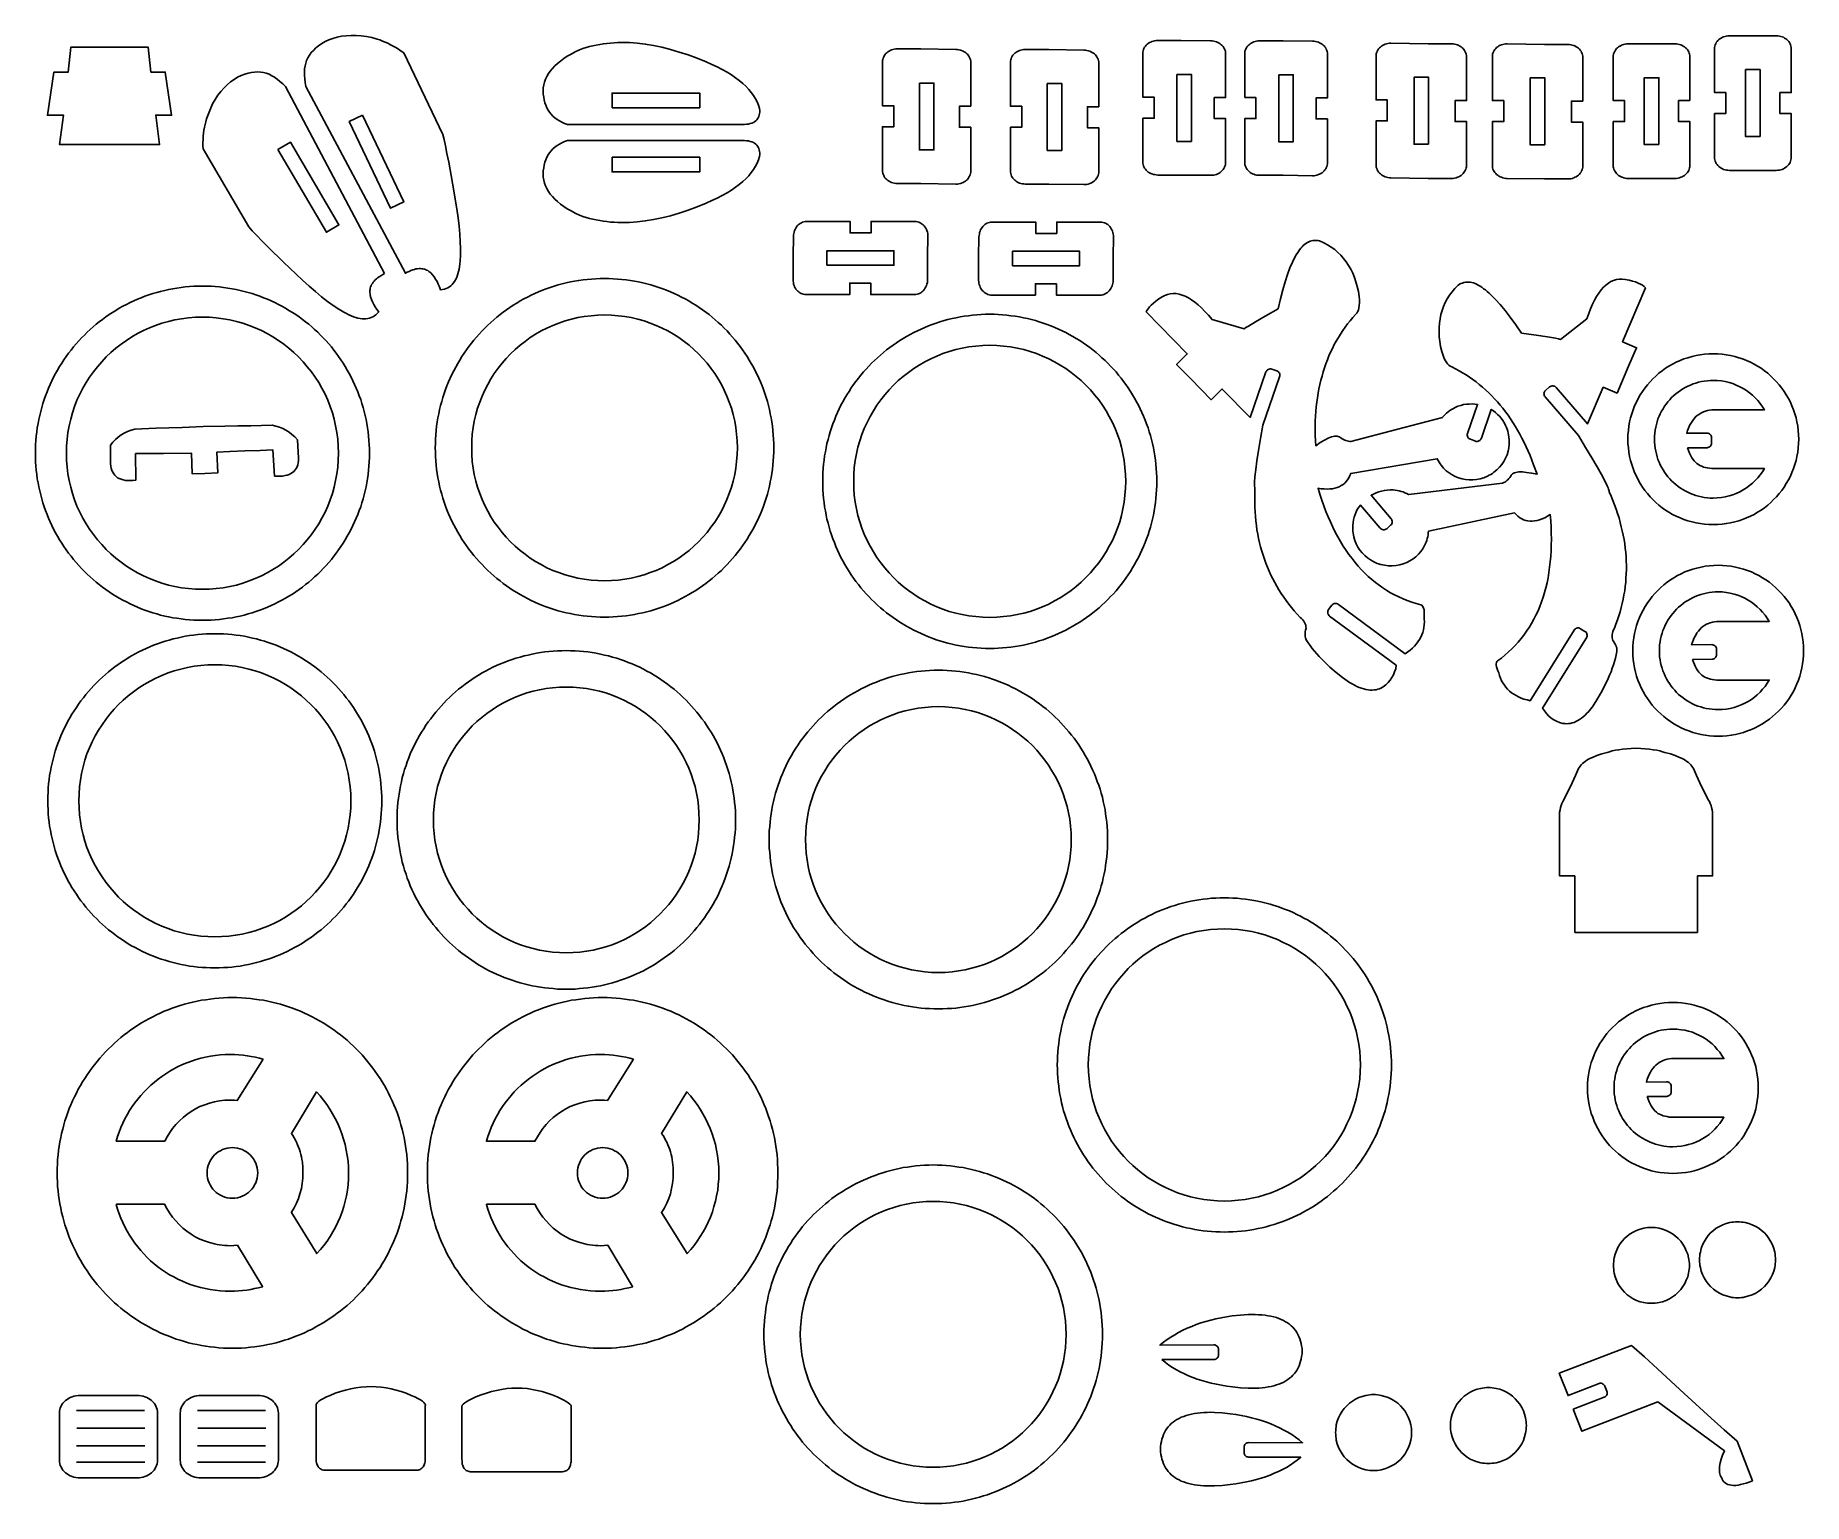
# Model space of a CAD drawing. Extents: x 0 to 14, y 0.1 to 11.7.
import ezdxf

# ---------------------------------------------------------------- set-up
doc = ezdxf.new("R2010")
doc.units = 0
doc.layers.add('Default_Layer', color=1, linetype='CONTINUOUS')
doc.layers.add('Harley_2', color=1, linetype='CONTINUOUS')

msp = doc.modelspace()

# ---------------------------------------------------------------- linework, layer by layer
at = {"layer": 'Default_Layer'}
for points in [[(7.392, 11.153), (7.303, 11.153), (7.303, 10.987), (7.392, 10.987), (7.392, 10.641), (7.392, 10.631), (7.39, 10.621), (7.387, 10.611), (7.383, 10.601), (7.378, 10.592), (7.372, 10.583), (7.366, 10.575), (7.358, 10.568), (7.35, 10.561), (7.34, 10.555), (7.331, 10.55), (7.32, 10.546), (7.31, 10.542), (7.298, 10.54), (7.287, 10.538), (7.275, 10.538), (6.997, 10.543), (6.812, 10.543), (6.8, 10.543), (6.788, 10.545), (6.777, 10.547), (6.766, 10.551), (6.756, 10.555), (6.746, 10.56), (6.737, 10.566), (6.729, 10.573), (6.721, 10.58), (6.714, 10.588), (6.708, 10.597), (6.704, 10.606), (6.7, 10.615), (6.697, 10.625), (6.695, 10.635), (6.694, 10.646), (6.694, 10.991), (6.784, 10.991), (6.784, 11.157), (6.694, 11.157), (6.694, 11.503), (6.695, 11.513), (6.697, 11.523), (6.7, 11.533), (6.704, 11.543), (6.708, 11.552), (6.714, 11.56), (6.721, 11.568), (6.729, 11.575), (6.737, 11.582), (6.746, 11.588), (6.756, 11.593), (6.766, 11.598), (6.777, 11.601), (6.788, 11.604), (6.8, 11.605), (6.812, 11.606), (6.997, 11.606), (7.275, 11.601), (7.287, 11.6), (7.298, 11.599), (7.31, 11.596), (7.32, 11.592), (7.331, 11.588), (7.34, 11.583), (7.35, 11.577), (7.358, 11.57), (7.366, 11.563), (7.372, 11.555), (7.378, 11.547), (7.383, 11.538), (7.387, 11.528), (7.39, 11.519), (7.392, 11.508), (7.392, 11.498), (7.392, 11.153)], [(7.705, 10.987), (7.795, 10.987), (7.795, 11.153), (7.705, 11.153), (7.705, 11.498), (7.706, 11.508), (7.708, 11.519), (7.711, 11.528), (7.715, 11.538), (7.72, 11.547), (7.725, 11.555), (7.732, 11.563), (7.74, 11.571), (7.748, 11.577), (7.757, 11.583), (7.767, 11.589), (7.777, 11.593), (7.788, 11.596), (7.799, 11.599), (7.811, 11.601), (7.823, 11.601), (8.008, 11.601), (8.286, 11.596), (8.298, 11.596), (8.309, 11.594), (8.321, 11.591), (8.332, 11.588), (8.342, 11.583), (8.351, 11.578), (8.361, 11.572), (8.369, 11.566), (8.377, 11.558), (8.383, 11.551), (8.389, 11.542), (8.394, 11.533), (8.398, 11.524), (8.401, 11.514), (8.403, 11.504), (8.404, 11.493), (8.404, 11.148), (8.314, 11.148), (8.314, 10.982), (8.404, 10.982), (8.404, 10.637), (8.403, 10.626), (8.401, 10.616), (8.398, 10.606), (8.394, 10.596), (8.389, 10.587), (8.383, 10.579), (8.377, 10.571), (8.369, 10.563), (8.361, 10.557), (8.351, 10.551), (8.342, 10.546), (8.332, 10.541), (8.321, 10.538), (8.309, 10.535), (8.298, 10.534), (8.286, 10.534), (8.008, 10.538), (7.823, 10.538), (7.811, 10.539), (7.799, 10.54), (7.788, 10.543), (7.777, 10.546), (7.767, 10.551), (7.757, 10.556), (7.748, 10.562), (7.74, 10.568), (7.732, 10.576), (7.725, 10.584), (7.72, 10.592), (7.715, 10.601), (7.711, 10.611), (7.708, 10.621), (7.706, 10.631), (7.705, 10.641), (7.705, 10.987)], [(9.406, 10.71), (9.405, 10.699), (9.404, 10.689), (9.401, 10.679), (9.397, 10.67), (9.392, 10.661), (9.386, 10.652), (9.379, 10.644), (9.371, 10.637), (9.363, 10.63), (9.354, 10.624), (9.344, 10.619), (9.334, 10.614), (9.323, 10.611), (9.312, 10.609), (9.3, 10.607), (9.288, 10.607), (9.055, 10.609), (8.87, 10.609), (8.858, 10.61), (8.846, 10.612), (8.835, 10.614), (8.824, 10.618), (8.814, 10.622), (8.804, 10.627), (8.795, 10.633), (8.786, 10.64), (8.779, 10.647), (8.772, 10.655), (8.766, 10.664), (8.761, 10.673), (8.757, 10.682), (8.754, 10.692), (8.753, 10.702), (8.752, 10.713), (8.752, 11.058), (8.842, 11.058), (8.842, 11.224), (8.752, 11.224), (8.752, 11.569), (8.753, 11.58), (8.754, 11.59), (8.757, 11.6), (8.761, 11.609), (8.766, 11.618), (8.772, 11.627), (8.779, 11.635), (8.786, 11.642), (8.795, 11.649), (8.804, 11.655), (8.814, 11.66), (8.824, 11.664), (8.835, 11.668), (8.846, 11.67), (8.858, 11.672), (8.87, 11.672), (9.055, 11.672), (9.288, 11.67), (9.3, 11.669), (9.312, 11.667), (9.323, 11.665), (9.334, 11.661), (9.344, 11.657), (9.354, 11.652), (9.363, 11.646), (9.371, 11.639), (9.379, 11.632), (9.386, 11.624), (9.392, 11.615), (9.397, 11.606), (9.401, 11.597), (9.404, 11.587), (9.405, 11.577), (9.406, 11.566), (9.406, 11.221), (9.316, 11.221), (9.316, 11.055), (9.406, 11.055), (9.406, 10.71)], [(11.31, 10.686), (11.309, 10.675), (11.307, 10.665), (11.304, 10.655), (11.3, 10.646), (11.295, 10.637), (11.289, 10.628), (11.283, 10.62), (11.275, 10.613), (11.267, 10.606), (11.258, 10.6), (11.248, 10.595), (11.238, 10.591), (11.227, 10.587), (11.216, 10.585), (11.204, 10.583), (11.192, 10.583), (11.007, 10.583), (10.712, 10.587), (10.7, 10.588), (10.689, 10.59), (10.678, 10.592), (10.667, 10.596), (10.657, 10.6), (10.647, 10.606), (10.638, 10.611), (10.629, 10.618), (10.622, 10.625), (10.615, 10.633), (10.609, 10.642), (10.604, 10.651), (10.6, 10.66), (10.597, 10.67), (10.595, 10.68), (10.595, 10.691), (10.595, 11.036), (10.684, 11.036), (10.684, 11.202), (10.595, 11.202), (10.595, 11.547), (10.595, 11.558), (10.597, 11.568), (10.6, 11.578), (10.604, 11.587), (10.609, 11.596), (10.615, 11.605), (10.622, 11.613), (10.629, 11.62), (10.638, 11.627), (10.647, 11.633), (10.657, 11.638), (10.667, 11.643), (10.678, 11.646), (10.689, 11.649), (10.7, 11.65), (10.712, 11.65), (11.007, 11.646), (11.192, 11.646), (11.204, 11.645), (11.216, 11.644), (11.227, 11.641), (11.238, 11.638), (11.248, 11.633), (11.258, 11.628), (11.267, 11.622), (11.275, 11.615), (11.283, 11.608), (11.289, 11.6), (11.295, 11.592), (11.3, 11.583), (11.304, 11.573), (11.307, 11.563), (11.309, 11.553), (11.31, 11.543), (11.31, 11.197), (11.22, 11.197), (11.22, 11.031), (11.31, 11.031), (11.31, 10.686)], [(11.514, 11.543), (11.515, 11.553), (11.516, 11.563), (11.519, 11.573), (11.523, 11.583), (11.528, 11.592), (11.534, 11.6), (11.541, 11.608), (11.548, 11.616), (11.557, 11.623), (11.566, 11.629), (11.576, 11.634), (11.586, 11.638), (11.597, 11.641), (11.608, 11.644), (11.62, 11.645), (11.632, 11.646), (11.926, 11.641), (12.111, 11.641), (12.123, 11.641), (12.135, 11.639), (12.146, 11.636), (12.157, 11.633), (12.167, 11.629), (12.177, 11.623), (12.186, 11.617), (12.194, 11.611), (12.202, 11.603), (12.209, 11.596), (12.215, 11.587), (12.219, 11.578), (12.223, 11.569), (12.226, 11.559), (12.228, 11.548), (12.229, 11.538), (12.229, 11.193), (12.139, 11.193), (12.139, 11.027), (12.229, 11.027), (12.229, 10.681), (12.228, 10.671), (12.226, 10.661), (12.223, 10.651), (12.219, 10.641), (12.215, 10.632), (12.209, 10.624), (12.202, 10.616), (12.194, 10.608), (12.186, 10.602), (12.177, 10.596), (12.167, 10.591), (12.157, 10.586), (12.146, 10.583), (12.135, 10.58), (12.123, 10.579), (12.111, 10.578), (11.926, 10.578), (11.632, 10.583), (11.62, 10.583), (11.608, 10.585), (11.597, 10.588), (11.586, 10.591), (11.576, 10.596), (11.566, 10.601), (11.557, 10.607), (11.548, 10.613), (11.541, 10.621), (11.534, 10.629), (11.528, 10.637), (11.523, 10.646), (11.519, 10.655), (11.516, 10.665), (11.515, 10.675), (11.514, 10.686), (11.514, 11.031), (11.604, 11.031), (11.604, 11.197), (11.514, 11.197), (11.514, 11.543)], [(3.098, 2.725), (3.099, 2.761), (3.1, 2.797), (3.102, 2.832), (3.105, 2.867), (3.109, 2.902), (3.114, 2.936), (3.12, 2.971), (3.126, 3.005), (3.134, 3.038), (3.142, 3.072), (3.151, 3.105), (3.16, 3.137), (3.171, 3.17), (3.182, 3.202), (3.194, 3.233), (3.207, 3.264), (3.22, 3.295), (3.235, 3.326), (3.25, 3.356), (3.265, 3.386), (3.282, 3.415), (3.299, 3.444), (3.316, 3.472), (3.335, 3.5), (3.354, 3.527), (3.373, 3.554), (3.394, 3.58), (3.414, 3.606), (3.436, 3.632), (3.458, 3.657), (3.481, 3.681), (3.504, 3.705), (3.528, 3.728), (3.552, 3.751), (3.577, 3.773), (3.602, 3.794), (3.628, 3.815), (3.655, 3.835), (3.681, 3.855), (3.709, 3.874), (3.737, 3.892), (3.765, 3.91), (3.794, 3.927), (3.823, 3.943), (3.853, 3.959), (3.883, 3.974), (3.913, 3.988), (3.944, 4.002), (3.975, 4.014), (4.007, 4.026), (4.039, 4.038), (4.071, 4.048), (4.104, 4.058), (4.137, 4.067), (4.17, 4.075), (4.204, 4.082), (4.238, 4.089), (4.272, 4.094), (4.307, 4.099), (4.342, 4.103), (4.377, 4.106), (4.412, 4.109), (4.447, 4.11), (4.483, 4.11), (4.519, 4.11), (4.554, 4.109), (4.59, 4.106), (4.625, 4.103), (4.659, 4.099), (4.694, 4.094), (4.728, 4.089), (4.762, 4.082), (4.796, 4.075), (4.829, 4.067), (4.862, 4.058), (4.895, 4.048), (4.927, 4.038), (4.959, 4.026), (4.991, 4.014), (5.022, 4.002), (5.053, 3.988), (5.084, 3.974), (5.114, 3.959), (5.143, 3.943), (5.172, 3.927), (5.201, 3.91), (5.23, 3.892), (5.257, 3.874), (5.285, 3.855), (5.312, 3.835), (5.338, 3.815), (5.364, 3.794), (5.389, 3.773), (5.414, 3.751), (5.439, 3.728), (5.462, 3.705), (5.486, 3.681), (5.508, 3.657), (5.53, 3.632), (5.552, 3.606), (5.573, 3.58), (5.593, 3.554), (5.613, 3.527), (5.632, 3.5), (5.65, 3.472), (5.668, 3.444), (5.685, 3.415), (5.701, 3.386), (5.717, 3.356), (5.732, 3.326), (5.746, 3.295), (5.759, 3.264), (5.772, 3.233), (5.784, 3.202), (5.795, 3.17), (5.806, 3.137), (5.816, 3.105), (5.825, 3.072), (5.833, 3.038), (5.84, 3.005), (5.846, 2.971), (5.852, 2.936), (5.857, 2.902), (5.861, 2.867), (5.864, 2.832), (5.866, 2.797), (5.868, 2.761), (5.868, 2.725), (5.868, 2.69), (5.866, 2.654), (5.864, 2.619), (5.861, 2.584), (5.857, 2.549), (5.852, 2.515), (5.846, 2.48), (5.84, 2.446), (5.833, 2.413), (5.825, 2.379), (5.816, 2.346), (5.806, 2.314), (5.795, 2.281), (5.784, 2.249), (5.772, 2.218), (5.759, 2.186), (5.746, 2.156), (5.732, 2.125), (5.717, 2.095), (5.701, 2.065), (5.685, 2.036), (5.668, 2.007), (5.65, 1.979), (5.632, 1.951), (5.613, 1.924), (5.593, 1.897), (5.573, 1.87), (5.552, 1.844), (5.53, 1.819), (5.508, 1.794), (5.486, 1.77), (5.462, 1.746), (5.439, 1.723), (5.414, 1.7), (5.389, 1.678), (5.364, 1.657), (5.338, 1.636), (5.312, 1.616), (5.285, 1.596), (5.257, 1.577), (5.23, 1.559), (5.201, 1.541), (5.172, 1.524), (5.143, 1.508), (5.114, 1.492), (5.084, 1.477), (5.053, 1.463), (5.022, 1.449), (4.991, 1.437), (4.959, 1.424), (4.927, 1.413), (4.895, 1.403), (4.862, 1.393), (4.829, 1.384), (4.796, 1.376), (4.762, 1.369), (4.728, 1.362), (4.694, 1.356), (4.659, 1.352), (4.625, 1.348), (4.59, 1.344), (4.554, 1.342), (4.519, 1.341), (4.483, 1.34), (4.447, 1.341), (4.412, 1.342), (4.377, 1.344), (4.342, 1.348), (4.307, 1.352), (4.272, 1.356), (4.238, 1.362), (4.204, 1.369), (4.17, 1.376), (4.137, 1.384), (4.104, 1.393), (4.071, 1.403), (4.039, 1.413), (4.007, 1.424), (3.975, 1.437), (3.944, 1.449), (3.913, 1.463), (3.883, 1.477), (3.853, 1.492), (3.823, 1.508), (3.794, 1.524), (3.765, 1.541), (3.737, 1.559), (3.709, 1.577), (3.681, 1.596), (3.655, 1.616), (3.628, 1.636), (3.602, 1.657), (3.577, 1.678), (3.552, 1.7), (3.528, 1.723), (3.504, 1.746), (3.481, 1.77), (3.458, 1.794), (3.436, 1.819), (3.414, 1.844), (3.394, 1.87), (3.373, 1.897), (3.354, 1.924), (3.335, 1.951), (3.316, 1.979), (3.299, 2.007), (3.282, 2.036), (3.265, 2.065), (3.25, 2.095), (3.235, 2.125), (3.22, 2.156), (3.207, 2.186), (3.194, 2.218), (3.182, 2.249), (3.171, 2.281), (3.16, 2.314), (3.151, 2.346), (3.142, 2.379), (3.134, 2.413), (3.126, 2.446), (3.12, 2.48), (3.114, 2.515), (3.109, 2.549), (3.105, 2.584), (3.102, 2.619), (3.1, 2.654), (3.099, 2.69), (3.098, 2.725)], [(1.799, 3.624), (1.77, 3.632), (1.739, 3.639), (1.706, 3.645), (1.674, 3.651), (1.641, 3.655), (1.608, 3.658), (1.574, 3.66), (1.54, 3.66), (1.5, 3.66), (1.461, 3.657), (1.421, 3.653), (1.383, 3.647), (1.345, 3.64), (1.307, 3.631), (1.27, 3.621), (1.234, 3.609), (1.198, 3.596), (1.163, 3.581), (1.129, 3.565), (1.095, 3.548), (1.063, 3.529), (1.031, 3.509), (1, 3.488), (0.97, 3.466), (0.941, 3.443), (0.912, 3.418), (0.885, 3.392), (0.859, 3.366), (0.834, 3.338), (0.81, 3.309), (0.787, 3.28), (0.766, 3.249), (0.745, 3.218), (0.726, 3.185), (0.708, 3.152), (0.692, 3.118), (0.676, 3.084), (0.663, 3.048), (0.65, 3.012), (0.639, 2.976), (1.022, 2.976), (1.041, 3.011), (1.062, 3.045), (1.085, 3.077), (1.11, 3.108), (1.138, 3.136), (1.167, 3.163), (1.198, 3.188), (1.23, 3.21), (1.265, 3.231), (1.301, 3.249), (1.338, 3.264), (1.376, 3.277), (1.416, 3.287), (1.456, 3.294), (1.477, 3.297), (1.498, 3.299), (1.519, 3.3), (1.54, 3.3), (1.57, 3.3), (1.595, 3.298), (1.799, 3.624)], [(4.726, 3.624), (4.697, 3.632), (4.665, 3.639), (4.633, 3.645), (4.6, 3.651), (4.567, 3.655), (4.534, 3.658), (4.5, 3.66), (4.466, 3.66), (4.426, 3.66), (4.387, 3.657), (4.347, 3.653), (4.309, 3.647), (4.271, 3.64), (4.233, 3.631), (4.196, 3.621), (4.16, 3.609), (4.124, 3.596), (4.089, 3.581), (4.055, 3.565), (4.021, 3.548), (3.989, 3.529), (3.957, 3.509), (3.926, 3.488), (3.896, 3.466), (3.867, 3.443), (3.839, 3.418), (3.811, 3.392), (3.785, 3.366), (3.76, 3.338), (3.736, 3.309), (3.713, 3.28), (3.692, 3.249), (3.671, 3.218), (3.652, 3.185), (3.634, 3.152), (3.618, 3.118), (3.603, 3.084), (3.589, 3.048), (3.576, 3.012), (3.565, 2.976), (3.948, 2.976), (3.967, 3.011), (3.988, 3.045), (4.011, 3.077), (4.036, 3.108), (4.064, 3.136), (4.093, 3.163), (4.124, 3.188), (4.157, 3.21), (4.191, 3.231), (4.227, 3.249), (4.264, 3.264), (4.302, 3.277), (4.342, 3.287), (4.382, 3.294), (4.403, 3.297), (4.424, 3.299), (4.445, 3.3), (4.466, 3.3), (4.496, 3.3), (4.521, 3.298), (4.726, 3.624)], [(4.951, 2.416), (4.971, 2.45), (4.989, 2.486), (5.005, 2.523), (5.018, 2.561), (5.028, 2.601), (5.035, 2.641), (5.038, 2.662), (5.04, 2.683), (5.041, 2.704), (5.041, 2.725), (5.04, 2.769), (5.036, 2.811), (5.033, 2.832), (5.029, 2.852), (5.024, 2.872), (5.019, 2.891), (5.013, 2.911), (5.006, 2.93), (4.998, 2.948), (4.99, 2.967), (4.981, 2.985), (4.971, 3.003), (4.96, 3.021), (4.949, 3.038), (5.148, 3.365), (5.177, 3.333), (5.204, 3.3), (5.229, 3.265), (5.253, 3.23), (5.276, 3.193), (5.296, 3.155), (5.315, 3.116), (5.333, 3.075), (5.348, 3.034), (5.362, 2.993), (5.374, 2.95), (5.383, 2.906), (5.391, 2.862), (5.397, 2.817), (5.4, 2.772), (5.401, 2.725), (5.4, 2.679), (5.397, 2.634), (5.392, 2.589), (5.384, 2.545), (5.375, 2.502), (5.363, 2.459), (5.35, 2.417), (5.335, 2.377), (5.318, 2.337), (5.299, 2.298), (5.278, 2.26), (5.255, 2.223), (5.231, 2.187), (5.206, 2.153), (5.179, 2.12), (5.15, 2.088), (4.949, 2.413), (4.949, 2.414), (4.951, 2.416)], [(4.283, 2.725), (4.284, 2.746), (4.287, 2.766), (4.292, 2.785), (4.299, 2.803), (4.307, 2.821), (4.317, 2.837), (4.329, 2.853), (4.342, 2.867), (4.356, 2.88), (4.371, 2.891), (4.388, 2.901), (4.405, 2.91), (4.424, 2.916), (4.443, 2.921), (4.463, 2.924), (4.483, 2.925), (4.504, 2.924), (4.523, 2.921), (4.543, 2.916), (4.561, 2.91), (4.578, 2.901), (4.595, 2.891), (4.61, 2.88), (4.625, 2.867), (4.637, 2.853), (4.649, 2.837), (4.659, 2.821), (4.667, 2.803), (4.674, 2.785), (4.679, 2.766), (4.682, 2.746), (4.683, 2.725), (4.682, 2.705), (4.679, 2.685), (4.674, 2.666), (4.667, 2.648), (4.659, 2.63), (4.649, 2.614), (4.637, 2.598), (4.625, 2.584), (4.61, 2.571), (4.595, 2.56), (4.578, 2.55), (4.561, 2.541), (4.543, 2.534), (4.523, 2.529), (4.504, 2.526), (4.483, 2.525), (4.463, 2.526), (4.443, 2.529), (4.424, 2.534), (4.405, 2.541), (4.388, 2.55), (4.371, 2.56), (4.356, 2.571), (4.342, 2.584), (4.329, 2.598), (4.317, 2.614), (4.307, 2.63), (4.299, 2.648), (4.292, 2.666), (4.287, 2.685), (4.284, 2.705), (4.283, 2.725)], [(1.598, 2.155), (1.569, 2.151), (1.54, 2.15), (1.519, 2.151), (1.498, 2.152), (1.477, 2.154), (1.456, 2.157), (1.436, 2.16), (1.416, 2.164), (1.376, 2.175), (1.337, 2.188), (1.3, 2.203), (1.264, 2.221), (1.23, 2.242), (1.197, 2.265), (1.166, 2.29), (1.137, 2.317), (1.11, 2.346), (1.084, 2.376), (1.061, 2.409), (1.04, 2.443), (1.021, 2.478), (0.648, 2.478), (0.64, 2.478), (0.639, 2.477), (0.639, 2.476), (0.65, 2.439), (0.662, 2.403), (0.676, 2.368), (0.691, 2.333), (0.707, 2.299), (0.725, 2.265), (0.744, 2.233), (0.764, 2.201), (0.786, 2.171), (0.809, 2.141), (0.833, 2.112), (0.858, 2.085), (0.884, 2.058), (0.911, 2.032), (0.939, 2.008), (0.968, 1.984), (0.998, 1.962), (1.029, 1.941), (1.061, 1.921), (1.094, 1.903), (1.127, 1.885), (1.162, 1.869), (1.197, 1.855), (1.232, 1.842), (1.269, 1.83), (1.306, 1.82), (1.344, 1.811), (1.382, 1.804), (1.421, 1.798), (1.46, 1.794), (1.5, 1.791), (1.54, 1.79), (1.573, 1.791), (1.606, 1.793), (1.638, 1.796), (1.67, 1.799), (1.702, 1.804), (1.733, 1.811), (1.764, 1.818), (1.795, 1.826), (1.794, 1.828), (1.598, 2.155)], [(4.524, 2.155), (4.495, 2.151), (4.466, 2.15), (4.445, 2.151), (4.424, 2.152), (4.403, 2.154), (4.382, 2.157), (4.362, 2.16), (4.342, 2.164), (4.302, 2.175), (4.264, 2.188), (4.226, 2.203), (4.191, 2.221), (4.156, 2.242), (4.123, 2.265), (4.092, 2.29), (4.063, 2.317), (4.036, 2.346), (4.01, 2.376), (3.987, 2.409), (3.966, 2.443), (3.948, 2.478), (3.574, 2.478), (3.566, 2.478), (3.565, 2.477), (3.565, 2.476), (3.576, 2.439), (3.588, 2.403), (3.602, 2.368), (3.617, 2.333), (3.633, 2.299), (3.651, 2.265), (3.67, 2.233), (3.69, 2.201), (3.712, 2.171), (3.735, 2.141), (3.759, 2.112), (3.784, 2.085), (3.81, 2.058), (3.837, 2.032), (3.865, 2.008), (3.894, 1.984), (3.924, 1.962), (3.955, 1.941), (3.987, 1.921), (4.02, 1.903), (4.053, 1.885), (4.088, 1.869), (4.123, 1.855), (4.159, 1.842), (4.195, 1.83), (4.232, 1.82), (4.27, 1.811), (4.308, 1.804), (4.347, 1.798), (4.386, 1.794), (4.426, 1.791), (4.466, 1.79), (4.499, 1.791), (4.532, 1.793), (4.564, 1.796), (4.596, 1.799), (4.628, 1.804), (4.659, 1.811), (4.69, 1.818), (4.721, 1.826), (4.72, 1.828), (4.524, 2.155)]]:
    msp.add_lwpolyline(points, close=True, dxfattribs=at)
at = {"layer": 'Harley_2'}
for points in [[(0.586, 10.849), (0.981, 10.849), (0.951, 11.083), (1.077, 11.082), (1.026, 11.423), (0.913, 11.423), (0.892, 11.619), (0.586, 11.62), (0.28, 11.619), (0.26, 11.423), (0.147, 11.423), (0.095, 11.082), (0.222, 11.083), (0.192, 10.849), (0.586, 10.849)], [(3.332, 10.341), (3.341, 10.272), (3.349, 10.206), (3.355, 10.143), (3.358, 10.084), (3.36, 10.028), (3.36, 9.977), (3.357, 9.929), (3.355, 9.907), (3.352, 9.885), (3.348, 9.865), (3.344, 9.846), (3.339, 9.828), (3.333, 9.811), (3.327, 9.795), (3.32, 9.781), (3.312, 9.767), (3.303, 9.755), (3.293, 9.744), (3.283, 9.734), (3.272, 9.726), (3.259, 9.719), (3.246, 9.713), (3.232, 9.708), (3.217, 9.705), (3.201, 9.703), (3.193, 9.725), (3.184, 9.746), (3.174, 9.767), (3.163, 9.787), (3.152, 9.805), (3.139, 9.821), (3.125, 9.836), (3.109, 9.848), (3.101, 9.854), (3.092, 9.858), (3.083, 9.862), (3.074, 9.865), (3.064, 9.868), (3.054, 9.869), (3.043, 9.87), (3.032, 9.87), (3.02, 9.869), (3.008, 9.867), (2.995, 9.864), (2.982, 9.86), (2.968, 9.855), (2.954, 9.848), (2.939, 9.841), (2.924, 9.833), (2.137, 11.309), (2.132, 11.34), (2.129, 11.368), (2.127, 11.396), (2.127, 11.422), (2.128, 11.447), (2.131, 11.471), (2.137, 11.494), (2.144, 11.515), (2.154, 11.536), (2.166, 11.556), (2.18, 11.576), (2.197, 11.594), (2.216, 11.613), (2.238, 11.63), (2.263, 11.648), (2.291, 11.665), (2.32, 11.678), (2.351, 11.689), (2.384, 11.698), (2.42, 11.705), (2.457, 11.71), (2.495, 11.712), (2.535, 11.712), (2.575, 11.709), (2.616, 11.703), (2.658, 11.695), (2.701, 11.683), (2.722, 11.676), (2.743, 11.668), (2.765, 11.659), (2.786, 11.65), (2.807, 11.639), (2.828, 11.628), (2.849, 11.616), (2.87, 11.603), (2.891, 11.589), (2.912, 11.574), (3.22, 10.929), (3.23, 10.889), (3.241, 10.839), (3.253, 10.78), (3.267, 10.711), (3.297, 10.545), (3.332, 10.341)], [(5.605, 11.009), (4.204, 11.009), (4.181, 11.017), (4.16, 11.026), (4.141, 11.036), (4.123, 11.048), (4.106, 11.06), (4.09, 11.074), (4.076, 11.089), (4.064, 11.105), (4.052, 11.122), (4.042, 11.14), (4.034, 11.16), (4.027, 11.18), (4.021, 11.202), (4.017, 11.225), (4.014, 11.249), (4.012, 11.274), (4.014, 11.298), (4.017, 11.321), (4.023, 11.344), (4.031, 11.366), (4.042, 11.388), (4.054, 11.41), (4.069, 11.431), (4.086, 11.451), (4.105, 11.471), (4.126, 11.491), (4.15, 11.51), (4.175, 11.529), (4.203, 11.547), (4.233, 11.565), (4.265, 11.582), (4.3, 11.599), (4.326, 11.608), (4.352, 11.616), (4.379, 11.624), (4.406, 11.63), (4.433, 11.636), (4.461, 11.641), (4.489, 11.646), (4.517, 11.649), (4.546, 11.652), (4.575, 11.654), (4.604, 11.656), (4.634, 11.656), (4.664, 11.656), (4.695, 11.655), (4.726, 11.653), (4.757, 11.65), (4.82, 11.643), (4.885, 11.632), (4.951, 11.618), (5.019, 11.601), (5.087, 11.581), (5.158, 11.558), (5.229, 11.532), (5.302, 11.503), (5.347, 11.483), (5.389, 11.463), (5.428, 11.443), (5.466, 11.422), (5.5, 11.4), (5.533, 11.378), (5.563, 11.356), (5.59, 11.333), (5.615, 11.31), (5.638, 11.286), (5.658, 11.262), (5.676, 11.237), (5.691, 11.212), (5.704, 11.187), (5.715, 11.161), (5.723, 11.134), (5.724, 11.12), (5.724, 11.106), (5.723, 11.094), (5.721, 11.082), (5.718, 11.071), (5.713, 11.061), (5.708, 11.052), (5.701, 11.044), (5.693, 11.036), (5.684, 11.03), (5.674, 11.024), (5.662, 11.019), (5.65, 11.015), (5.636, 11.012), (5.621, 11.01), (5.605, 11.009)], [(9.557, 11.221), (9.557, 11.566), (9.557, 11.577), (9.559, 11.587), (9.562, 11.597), (9.566, 11.606), (9.571, 11.615), (9.577, 11.624), (9.584, 11.632), (9.591, 11.639), (9.6, 11.646), (9.609, 11.652), (9.619, 11.657), (9.629, 11.661), (9.64, 11.665), (9.651, 11.667), (9.662, 11.669), (9.674, 11.67), (9.86, 11.67), (10.093, 11.667), (10.105, 11.666), (10.117, 11.664), (10.128, 11.662), (10.139, 11.658), (10.149, 11.654), (10.159, 11.649), (10.168, 11.643), (10.176, 11.636), (10.184, 11.629), (10.191, 11.621), (10.197, 11.613), (10.202, 11.604), (10.206, 11.594), (10.208, 11.584), (10.21, 11.574), (10.211, 11.564), (10.211, 11.218), (10.121, 11.218), (10.121, 11.052), (10.211, 11.052), (10.211, 10.707), (10.21, 10.697), (10.208, 10.686), (10.206, 10.676), (10.202, 10.667), (10.197, 10.658), (10.191, 10.649), (10.184, 10.641), (10.176, 10.634), (10.168, 10.627), (10.159, 10.621), (10.149, 10.616), (10.139, 10.612), (10.128, 10.608), (10.117, 10.606), (10.105, 10.604), (10.093, 10.604), (9.86, 10.607), (9.674, 10.607), (9.662, 10.607), (9.651, 10.609), (9.64, 10.611), (9.629, 10.615), (9.619, 10.619), (9.609, 10.624), (9.6, 10.63), (9.591, 10.637), (9.584, 10.644), (9.577, 10.652), (9.571, 10.661), (9.566, 10.67), (9.562, 10.679), (9.559, 10.689), (9.557, 10.699), (9.557, 10.71), (9.557, 11.055), (9.646, 11.055), (9.646, 11.221), (9.557, 11.221)], [(13.075, 11.197), (12.986, 11.197), (12.986, 11.031), (13.075, 11.031), (13.075, 10.686), (13.075, 10.675), (13.073, 10.665), (13.07, 10.655), (13.066, 10.645), (13.061, 10.636), (13.055, 10.628), (13.048, 10.62), (13.041, 10.613), (13.032, 10.606), (13.023, 10.6), (13.014, 10.595), (13.003, 10.591), (12.993, 10.587), (12.981, 10.584), (12.97, 10.583), (12.958, 10.582), (12.772, 10.582), (12.587, 10.582), (12.575, 10.583), (12.563, 10.584), (12.552, 10.587), (12.541, 10.591), (12.531, 10.595), (12.521, 10.6), (12.512, 10.606), (12.504, 10.613), (12.496, 10.62), (12.489, 10.628), (12.484, 10.636), (12.479, 10.645), (12.475, 10.655), (12.472, 10.665), (12.47, 10.675), (12.469, 10.686), (12.469, 11.031), (12.559, 11.031), (12.559, 11.197), (12.469, 11.197), (12.469, 11.542), (12.47, 11.553), (12.472, 11.563), (12.475, 11.573), (12.479, 11.582), (12.484, 11.591), (12.489, 11.6), (12.496, 11.608), (12.504, 11.615), (12.512, 11.622), (12.521, 11.628), (12.531, 11.633), (12.541, 11.637), (12.552, 11.641), (12.563, 11.643), (12.575, 11.645), (12.587, 11.645), (12.772, 11.645), (12.958, 11.645), (12.97, 11.645), (12.981, 11.643), (12.993, 11.641), (13.003, 11.637), (13.014, 11.633), (13.023, 11.628), (13.032, 11.622), (13.041, 11.615), (13.048, 11.608), (13.055, 11.6), (13.061, 11.591), (13.066, 11.582), (13.07, 11.573), (13.073, 11.563), (13.075, 11.553), (13.075, 11.542), (13.075, 11.197)], [(13.573, 10.646), (13.387, 10.646), (13.375, 10.647), (13.364, 10.648), (13.353, 10.651), (13.342, 10.654), (13.332, 10.659), (13.322, 10.664), (13.313, 10.67), (13.304, 10.677), (13.297, 10.684), (13.29, 10.692), (13.284, 10.7), (13.279, 10.709), (13.275, 10.719), (13.272, 10.729), (13.27, 10.739), (13.27, 10.749), (13.27, 11.095), (13.359, 11.095), (13.359, 11.261), (13.27, 11.261), (13.27, 11.606), (13.27, 11.616), (13.272, 11.627), (13.275, 11.637), (13.279, 11.646), (13.284, 11.655), (13.29, 11.664), (13.297, 11.672), (13.304, 11.679), (13.313, 11.686), (13.322, 11.691), (13.332, 11.697), (13.342, 11.701), (13.353, 11.704), (13.364, 11.707), (13.375, 11.709), (13.387, 11.709), (13.573, 11.709), (13.758, 11.709), (13.77, 11.709), (13.782, 11.707), (13.793, 11.704), (13.804, 11.701), (13.814, 11.697), (13.824, 11.691), (13.833, 11.686), (13.841, 11.679), (13.849, 11.672), (13.856, 11.664), (13.862, 11.655), (13.867, 11.646), (13.871, 11.637), (13.873, 11.627), (13.875, 11.616), (13.876, 11.606), (13.876, 11.261), (13.786, 11.261), (13.786, 11.095), (13.876, 11.095), (13.876, 10.749), (13.875, 10.739), (13.873, 10.729), (13.871, 10.719), (13.867, 10.709), (13.862, 10.7), (13.856, 10.692), (13.849, 10.684), (13.841, 10.677), (13.833, 10.67), (13.824, 10.664), (13.814, 10.659), (13.804, 10.654), (13.793, 10.651), (13.782, 10.648), (13.77, 10.647), (13.758, 10.646), (13.573, 10.646)], [(2.76, 9.83), (2.745, 9.822), (2.73, 9.814), (2.717, 9.806), (2.705, 9.797), (2.695, 9.789), (2.685, 9.78), (2.677, 9.771), (2.669, 9.762), (2.663, 9.753), (2.657, 9.744), (2.653, 9.734), (2.649, 9.725), (2.647, 9.715), (2.645, 9.705), (2.644, 9.696), (2.643, 9.686), (2.645, 9.666), (2.649, 9.646), (2.656, 9.626), (2.664, 9.606), (2.674, 9.587), (2.686, 9.567), (2.699, 9.547), (2.713, 9.528), (2.702, 9.516), (2.691, 9.505), (2.679, 9.496), (2.667, 9.489), (2.654, 9.483), (2.641, 9.478), (2.627, 9.475), (2.612, 9.473), (2.597, 9.473), (2.582, 9.474), (2.566, 9.476), (2.549, 9.479), (2.532, 9.484), (2.514, 9.49), (2.496, 9.497), (2.477, 9.505), (2.458, 9.515), (2.438, 9.525), (2.397, 9.55), (2.354, 9.579), (2.309, 9.611), (2.262, 9.648), (2.213, 9.688), (2.163, 9.731), (2.11, 9.778), (1.961, 9.92), (1.841, 10.038), (1.791, 10.088), (1.749, 10.131), (1.714, 10.169), (1.686, 10.2), (1.325, 10.816), (1.324, 10.841), (1.324, 10.866), (1.325, 10.891), (1.327, 10.915), (1.329, 10.939), (1.332, 10.963), (1.336, 10.986), (1.341, 11.008), (1.347, 11.03), (1.353, 11.052), (1.367, 11.093), (1.383, 11.133), (1.401, 11.171), (1.422, 11.206), (1.443, 11.239), (1.467, 11.269), (1.491, 11.297), (1.517, 11.323), (1.543, 11.345), (1.57, 11.365), (1.598, 11.381), (1.627, 11.395), (1.655, 11.406), (1.682, 11.414), (1.708, 11.42), (1.733, 11.423), (1.757, 11.424), (1.781, 11.423), (1.803, 11.419), (1.825, 11.413), (1.847, 11.405), (1.869, 11.394), (1.89, 11.381), (1.912, 11.366), (1.933, 11.349), (1.955, 11.33), (1.978, 11.309), (2.76, 9.83)], [(6.986, 11.336), (7.101, 11.336), (7.101, 10.807), (6.986, 10.807), (6.986, 11.336)], [(7.997, 11.332), (8.112, 11.332), (8.112, 10.803), (7.997, 10.803), (7.997, 11.332)], [(9.021, 11.404), (9.136, 11.404), (9.136, 10.875), (9.021, 10.875), (9.021, 11.404)], [(9.826, 11.401), (9.941, 11.401), (9.941, 10.872), (9.826, 10.872), (9.826, 11.401)], [(11.01, 10.852), (10.895, 10.852), (10.895, 11.381), (11.01, 11.381), (11.01, 10.852)], [(11.929, 10.847), (11.814, 10.847), (11.814, 11.376), (11.929, 11.376), (11.929, 10.847)], [(12.83, 10.849), (12.715, 10.849), (12.715, 11.378), (12.83, 11.378), (12.83, 10.849)], [(13.63, 10.913), (13.515, 10.913), (13.515, 11.442), (13.63, 11.442), (13.63, 10.913)], [(4.557, 11.141), (4.557, 11.256), (5.251, 11.256), (5.251, 11.141), (4.557, 11.141)], [(2.585, 11.081), (2.481, 11.032), (2.807, 10.347), (2.911, 10.397), (2.585, 11.081)], [(1.916, 10.811), (2.015, 10.869), (2.399, 10.215), (2.3, 10.157), (1.916, 10.811)], [(5.605, 10.881), (5.621, 10.88), (5.636, 10.878), (5.65, 10.875), (5.662, 10.871), (5.674, 10.866), (5.684, 10.86), (5.693, 10.854), (5.701, 10.846), (5.708, 10.838), (5.713, 10.829), (5.718, 10.819), (5.721, 10.808), (5.723, 10.796), (5.724, 10.784), (5.724, 10.77), (5.723, 10.756), (5.715, 10.729), (5.704, 10.703), (5.691, 10.678), (5.676, 10.653), (5.658, 10.628), (5.638, 10.604), (5.615, 10.58), (5.59, 10.557), (5.563, 10.534), (5.533, 10.512), (5.5, 10.49), (5.466, 10.468), (5.428, 10.447), (5.389, 10.427), (5.347, 10.407), (5.302, 10.387), (5.229, 10.358), (5.158, 10.332), (5.087, 10.308), (5.019, 10.288), (4.951, 10.272), (4.885, 10.258), (4.82, 10.247), (4.757, 10.24), (4.726, 10.237), (4.695, 10.235), (4.664, 10.234), (4.634, 10.234), (4.604, 10.234), (4.575, 10.236), (4.546, 10.238), (4.517, 10.241), (4.489, 10.244), (4.461, 10.249), (4.433, 10.254), (4.406, 10.26), (4.379, 10.266), (4.352, 10.274), (4.326, 10.282), (4.3, 10.291), (4.265, 10.308), (4.233, 10.325), (4.203, 10.343), (4.175, 10.361), (4.15, 10.38), (4.126, 10.399), (4.105, 10.419), (4.086, 10.439), (4.069, 10.459), (4.054, 10.48), (4.042, 10.502), (4.031, 10.524), (4.023, 10.546), (4.017, 10.569), (4.014, 10.592), (4.012, 10.616), (4.014, 10.641), (4.017, 10.665), (4.021, 10.688), (4.027, 10.71), (4.034, 10.73), (4.042, 10.75), (4.052, 10.768), (4.064, 10.785), (4.076, 10.801), (4.09, 10.816), (4.106, 10.83), (4.123, 10.842), (4.141, 10.854), (4.16, 10.864), (4.181, 10.873), (4.204, 10.881), (5.605, 10.881)], [(4.557, 10.749), (4.557, 10.634), (5.251, 10.634), (5.251, 10.749), (4.557, 10.749)], [(5.988, 9.968), (5.991, 10.124), (5.991, 10.136), (5.993, 10.148), (5.996, 10.159), (5.999, 10.17), (6.004, 10.18), (6.009, 10.19), (6.015, 10.199), (6.021, 10.207), (6.029, 10.215), (6.036, 10.221), (6.045, 10.227), (6.054, 10.232), (6.063, 10.236), (6.073, 10.239), (6.083, 10.241), (6.094, 10.242), (6.439, 10.242), (6.439, 10.152), (6.605, 10.152), (6.605, 10.242), (6.95, 10.242), (6.961, 10.241), (6.971, 10.239), (6.981, 10.236), (6.991, 10.232), (7, 10.227), (7.008, 10.221), (7.016, 10.215), (7.024, 10.207), (7.03, 10.199), (7.036, 10.19), (7.042, 10.18), (7.046, 10.17), (7.049, 10.159), (7.052, 10.148), (7.053, 10.136), (7.054, 10.124), (7.051, 9.968), (7.051, 9.783), (7.05, 9.771), (7.049, 9.759), (7.046, 9.748), (7.043, 9.737), (7.038, 9.727), (7.033, 9.717), (7.027, 9.708), (7.02, 9.7), (7.013, 9.692), (7.005, 9.685), (6.997, 9.679), (6.988, 9.674), (6.978, 9.67), (6.968, 9.667), (6.958, 9.666), (6.948, 9.665), (6.602, 9.665), (6.602, 9.755), (6.436, 9.755), (6.436, 9.665), (6.091, 9.665), (6.08, 9.666), (6.07, 9.667), (6.06, 9.67), (6.051, 9.674), (6.042, 9.679), (6.033, 9.685), (6.025, 9.692), (6.018, 9.7), (6.011, 9.708), (6.005, 9.717), (6, 9.727), (5.996, 9.737), (5.992, 9.748), (5.99, 9.759), (5.988, 9.771), (5.988, 9.783), (5.988, 9.968)], [(7.454, 9.964), (7.454, 9.778), (7.455, 9.766), (7.457, 9.755), (7.459, 9.744), (7.463, 9.733), (7.467, 9.722), (7.472, 9.713), (7.478, 9.704), (7.485, 9.695), (7.492, 9.688), (7.5, 9.681), (7.509, 9.675), (7.518, 9.67), (7.527, 9.666), (7.537, 9.663), (7.547, 9.661), (7.558, 9.661), (7.903, 9.661), (7.903, 9.75), (8.069, 9.75), (8.069, 9.661), (8.414, 9.661), (8.425, 9.661), (8.435, 9.663), (8.445, 9.666), (8.454, 9.67), (8.463, 9.675), (8.472, 9.681), (8.48, 9.688), (8.487, 9.695), (8.494, 9.704), (8.5, 9.713), (8.505, 9.722), (8.509, 9.733), (8.513, 9.744), (8.515, 9.755), (8.517, 9.766), (8.517, 9.778), (8.517, 9.964), (8.52, 10.12), (8.52, 10.132), (8.518, 10.143), (8.516, 10.155), (8.512, 10.165), (8.508, 10.176), (8.503, 10.185), (8.497, 10.194), (8.49, 10.203), (8.483, 10.21), (8.475, 10.217), (8.466, 10.223), (8.457, 10.228), (8.448, 10.232), (8.438, 10.235), (8.427, 10.237), (8.417, 10.237), (8.072, 10.237), (8.072, 10.148), (7.906, 10.148), (7.906, 10.237), (7.56, 10.237), (7.55, 10.237), (7.54, 10.235), (7.53, 10.232), (7.52, 10.228), (7.512, 10.223), (7.503, 10.217), (7.495, 10.21), (7.488, 10.203), (7.481, 10.194), (7.475, 10.185), (7.47, 10.176), (7.466, 10.165), (7.462, 10.155), (7.46, 10.143), (7.458, 10.132), (7.457, 10.12), (7.454, 9.964)], [(11.12, 8.695), (11.131, 8.707), (11.142, 8.718), (11.153, 8.729), (11.165, 8.739), (11.178, 8.749), (11.192, 8.757), (11.206, 8.765), (11.22, 8.773), (11.242, 8.782), (11.264, 8.789), (11.286, 8.795), (11.309, 8.798), (11.331, 8.8), (11.354, 8.801), (11.376, 8.8), (11.398, 8.797), (11.318, 8.567), (11.316, 8.56), (11.316, 8.553), (11.317, 8.546), (11.32, 8.539), (11.323, 8.533), (11.328, 8.528), (11.334, 8.524), (11.341, 8.521), (11.38, 8.507), (11.387, 8.505), (11.394, 8.505), (11.401, 8.506), (11.408, 8.509), (11.414, 8.512), (11.419, 8.517), (11.424, 8.523), (11.427, 8.53), (11.505, 8.757), (11.523, 8.745), (11.54, 8.732), (11.556, 8.718), (11.571, 8.703), (11.585, 8.687), (11.597, 8.669), (11.609, 8.649), (11.619, 8.629), (11.626, 8.615), (11.631, 8.6), (11.636, 8.586), (11.64, 8.571), (11.645, 8.542), (11.648, 8.513), (11.647, 8.484), (11.644, 8.455), (11.638, 8.427), (11.63, 8.399), (11.619, 8.373), (11.605, 8.347), (11.589, 8.323), (11.571, 8.301), (11.55, 8.28), (11.527, 8.261), (11.515, 8.252), (11.502, 8.244), (11.489, 8.237), (11.475, 8.23), (11.447, 8.218), (11.418, 8.209), (11.389, 8.204), (11.36, 8.201), (11.331, 8.2), (11.303, 8.203), (11.275, 8.208), (11.247, 8.216), (11.221, 8.227), (11.196, 8.24), (11.172, 8.255), (11.15, 8.273), (11.129, 8.293), (11.119, 8.304), (11.11, 8.316), (11.102, 8.328), (11.094, 8.341), (11.086, 8.354), (11.079, 8.368), (10.395, 8.252), (10.388, 8.234), (10.379, 8.217), (10.37, 8.202), (10.359, 8.188), (10.347, 8.175), (10.334, 8.164), (10.32, 8.155), (10.304, 8.147), (10.287, 8.14), (10.269, 8.135), (10.25, 8.131), (10.23, 8.129), (10.208, 8.128), (10.186, 8.129), (10.162, 8.131), (10.137, 8.135), (10.151, 8.088), (10.167, 8.041), (10.183, 7.996), (10.199, 7.952), (10.217, 7.909), (10.235, 7.868), (10.254, 7.827), (10.273, 7.788), (10.294, 7.75), (10.315, 7.714), (10.336, 7.678), (10.358, 7.644), (10.381, 7.611), (10.405, 7.579), (10.429, 7.548), (10.454, 7.519), (10.48, 7.491), (10.506, 7.464), (10.533, 7.438), (10.561, 7.414), (10.59, 7.39), (10.619, 7.368), (10.649, 7.347), (10.679, 7.327), (10.71, 7.309), (10.742, 7.292), (10.775, 7.276), (10.808, 7.261), (10.842, 7.247), (10.877, 7.235), (10.912, 7.223), (10.948, 7.213), (10.956, 7.21), (10.962, 7.204), (10.967, 7.196), (10.971, 7.186), (10.974, 7.173), (10.975, 7.158), (10.975, 7.141), (10.974, 7.122), (10.976, 7.1), (10.977, 7.078), (10.976, 7.056), (10.973, 7.035), (10.969, 7.015), (10.964, 6.995), (10.957, 6.976), (10.948, 6.957), (10.938, 6.939), (10.926, 6.921), (10.913, 6.904), (10.899, 6.888), (10.882, 6.872), (10.865, 6.856), (10.845, 6.841), (10.825, 6.827), (10.297, 7.217), (10.29, 7.221), (10.283, 7.224), (10.276, 7.225), (10.269, 7.224), (10.262, 7.223), (10.256, 7.22), (10.25, 7.215), (10.245, 7.21), (10.22, 7.176), (10.217, 7.17), (10.214, 7.163), (10.213, 7.156), (10.214, 7.149), (10.215, 7.142), (10.218, 7.136), (10.223, 7.13), (10.228, 7.125), (10.754, 6.736), (10.75, 6.709), (10.742, 6.684), (10.733, 6.661), (10.721, 6.639), (10.707, 6.618), (10.69, 6.599), (10.671, 6.581), (10.65, 6.565), (10.637, 6.557), (10.623, 6.551), (10.609, 6.547), (10.595, 6.543), (10.58, 6.541), (10.565, 6.54), (10.549, 6.54), (10.532, 6.542), (10.515, 6.545), (10.498, 6.549), (10.48, 6.555), (10.462, 6.561), (10.444, 6.569), (10.424, 6.579), (10.405, 6.589), (10.385, 6.601), (10.33, 6.64), (10.279, 6.68), (10.231, 6.721), (10.187, 6.762), (10.166, 6.783), (10.146, 6.805), (10.127, 6.826), (10.108, 6.848), (10.091, 6.869), (10.075, 6.891), (10.059, 6.913), (10.044, 6.936), (10.04, 6.944), (10.037, 6.953), (10.035, 6.963), (10.034, 6.974), (10.035, 6.986), (10.036, 6.999), (10.038, 7.013), (10.042, 7.028), (10.041, 7.04), (10.039, 7.052), (10.035, 7.063), (10.03, 7.074), (10.024, 7.084), (10.016, 7.095), (10.006, 7.105), (9.995, 7.114), (9.971, 7.14), (9.948, 7.166), (9.926, 7.193), (9.905, 7.22), (9.885, 7.247), (9.865, 7.275), (9.846, 7.303), (9.828, 7.331), (9.811, 7.36), (9.794, 7.39), (9.779, 7.419), (9.764, 7.449), (9.75, 7.48), (9.737, 7.511), (9.724, 7.542), (9.713, 7.574), (9.702, 7.606), (9.692, 7.638), (9.683, 7.671), (9.675, 7.704), (9.667, 7.738), (9.66, 7.772), (9.654, 7.806), (9.649, 7.841), (9.645, 7.876), (9.641, 7.912), (9.639, 7.948), (9.637, 7.984), (9.636, 8.021), (9.636, 8.058), (9.636, 8.095), (9.638, 8.133), (9.636, 8.141), (9.634, 8.152), (9.634, 8.166), (9.634, 8.183), (9.638, 8.226), (9.644, 8.283), (9.653, 8.351), (9.666, 8.433), (9.682, 8.527), (9.701, 8.634), (9.833, 9.015), (9.835, 9.022), (9.835, 9.03), (9.834, 9.037), (9.831, 9.043), (9.828, 9.049), (9.823, 9.055), (9.817, 9.059), (9.81, 9.062), (9.771, 9.076), (9.764, 9.077), (9.757, 9.078), (9.75, 9.076), (9.743, 9.074), (9.737, 9.07), (9.732, 9.066), (9.728, 9.06), (9.724, 9.053), (9.6, 8.694), (9.378, 8.918), (9.378, 8.919), (9.293, 8.834), (9.131, 8.998), (9.018, 9.112), (9.103, 9.196), (8.779, 9.527), (8.784, 9.54), (8.793, 9.553), (8.804, 9.568), (8.818, 9.582), (8.835, 9.597), (8.855, 9.613), (8.878, 9.63), (8.904, 9.647), (8.925, 9.658), (8.947, 9.666), (8.969, 9.671), (8.992, 9.673), (9.015, 9.672), (9.038, 9.668), (9.062, 9.661), (9.087, 9.651), (9.112, 9.639), (9.137, 9.623), (9.163, 9.605), (9.189, 9.583), (9.216, 9.559), (9.243, 9.532), (9.271, 9.501), (9.299, 9.468), (9.554, 9.394), (9.567, 9.404), (9.586, 9.416), (9.642, 9.45), (9.72, 9.495), (9.821, 9.552), (9.84, 9.63), (9.858, 9.701), (9.877, 9.766), (9.896, 9.823), (9.914, 9.875), (9.934, 9.92), (9.943, 9.94), (9.953, 9.958), (9.962, 9.975), (9.972, 9.99), (9.981, 10.004), (9.99, 10.018), (10, 10.031), (10.01, 10.042), (10.02, 10.052), (10.03, 10.061), (10.041, 10.069), (10.052, 10.076), (10.063, 10.082), (10.075, 10.086), (10.086, 10.089), (10.098, 10.092), (10.111, 10.093), (10.123, 10.093), (10.136, 10.092), (10.149, 10.089), (10.182, 10.074), (10.212, 10.058), (10.241, 10.04), (10.268, 10.02), (10.293, 9.998), (10.317, 9.975), (10.339, 9.95), (10.36, 9.923), (10.378, 9.895), (10.395, 9.865), (10.411, 9.833), (10.424, 9.8), (10.436, 9.765), (10.446, 9.728), (10.455, 9.69), (10.462, 9.65), (10.463, 9.623), (10.464, 9.599), (10.462, 9.578), (10.459, 9.559), (10.455, 9.542), (10.449, 9.528), (10.442, 9.517), (10.433, 9.508), (10.411, 9.483), (10.39, 9.458), (10.37, 9.433), (10.35, 9.406), (10.332, 9.38), (10.314, 9.353), (10.297, 9.325), (10.281, 9.297), (10.265, 9.269), (10.25, 9.239), (10.236, 9.21), (10.223, 9.18), (10.21, 9.149), (10.199, 9.118), (10.188, 9.086), (10.177, 9.054), (10.168, 9.021), (10.159, 8.988), (10.151, 8.955), (10.144, 8.92), (10.138, 8.886), (10.132, 8.85), (10.127, 8.815), (10.123, 8.778), (10.12, 8.742), (10.117, 8.704), (10.115, 8.667), (10.114, 8.628), (10.114, 8.59), (10.114, 8.55), (10.118, 8.47), (10.154, 8.495), (10.187, 8.515), (10.217, 8.53), (10.231, 8.535), (10.244, 8.54), (10.256, 8.543), (10.267, 8.545), (10.277, 8.546), (10.287, 8.546), (10.295, 8.544), (10.303, 8.542), (10.31, 8.538), (10.316, 8.533), (10.326, 8.526), (10.337, 8.52), (10.347, 8.515), (10.357, 8.511), (10.367, 8.508), (10.377, 8.506), (10.387, 8.505), (10.396, 8.505), (10.757, 8.599), (11.119, 8.693), (11.12, 8.694), (11.12, 8.695)], [(6.256, 9.896), (6.256, 10.011), (6.785, 10.011), (6.785, 9.896), (6.256, 9.896)], [(7.723, 9.892), (7.723, 10.007), (8.252, 10.007), (8.252, 9.892), (7.723, 9.892)], [(4.498, 9.791), (4.532, 9.791), (4.567, 9.79), (4.601, 9.787), (4.635, 9.784), (4.668, 9.781), (4.702, 9.776), (4.735, 9.77), (4.767, 9.764), (4.8, 9.757), (4.832, 9.749), (4.864, 9.741), (4.896, 9.731), (4.927, 9.721), (4.958, 9.71), (4.988, 9.699), (5.018, 9.686), (5.048, 9.673), (5.078, 9.659), (5.107, 9.645), (5.135, 9.63), (5.164, 9.614), (5.191, 9.598), (5.219, 9.581), (5.246, 9.563), (5.272, 9.545), (5.298, 9.526), (5.324, 9.506), (5.349, 9.486), (5.373, 9.465), (5.397, 9.444), (5.421, 9.422), (5.444, 9.4), (5.466, 9.377), (5.488, 9.353), (5.509, 9.329), (5.53, 9.305), (5.55, 9.28), (5.57, 9.254), (5.589, 9.228), (5.607, 9.202), (5.625, 9.175), (5.642, 9.147), (5.658, 9.12), (5.674, 9.091), (5.689, 9.063), (5.703, 9.034), (5.717, 9.004), (5.73, 8.974), (5.743, 8.944), (5.754, 8.914), (5.765, 8.883), (5.775, 8.852), (5.785, 8.82), (5.793, 8.788), (5.801, 8.756), (5.808, 8.723), (5.814, 8.691), (5.82, 8.658), (5.825, 8.624), (5.828, 8.591), (5.831, 8.557), (5.834, 8.523), (5.835, 8.488), (5.835, 8.454), (5.835, 8.419), (5.834, 8.385), (5.831, 8.351), (5.828, 8.317), (5.825, 8.284), (5.82, 8.25), (5.814, 8.217), (5.808, 8.184), (5.801, 8.152), (5.793, 8.12), (5.785, 8.088), (5.775, 8.056), (5.765, 8.025), (5.754, 7.994), (5.743, 7.963), (5.73, 7.933), (5.717, 7.903), (5.703, 7.874), (5.689, 7.845), (5.674, 7.816), (5.658, 7.788), (5.642, 7.76), (5.625, 7.733), (5.607, 7.706), (5.589, 7.68), (5.57, 7.654), (5.55, 7.628), (5.53, 7.603), (5.509, 7.579), (5.488, 7.555), (5.466, 7.531), (5.444, 7.508), (5.421, 7.486), (5.397, 7.464), (5.373, 7.443), (5.349, 7.422), (5.324, 7.402), (5.298, 7.382), (5.272, 7.363), (5.246, 7.345), (5.219, 7.327), (5.191, 7.31), (5.164, 7.294), (5.135, 7.278), (5.107, 7.263), (5.078, 7.248), (5.048, 7.235), (5.018, 7.222), (4.988, 7.209), (4.958, 7.198), (4.927, 7.187), (4.896, 7.177), (4.864, 7.167), (4.832, 7.158), (4.8, 7.151), (4.767, 7.144), (4.735, 7.137), (4.702, 7.132), (4.668, 7.127), (4.635, 7.123), (4.601, 7.12), (4.567, 7.118), (4.532, 7.117), (4.498, 7.116), (4.463, 7.117), (4.429, 7.118), (4.395, 7.12), (4.361, 7.123), (4.328, 7.127), (4.294, 7.132), (4.261, 7.137), (4.228, 7.144), (4.196, 7.151), (4.164, 7.158), (4.132, 7.167), (4.1, 7.177), (4.069, 7.187), (4.038, 7.198), (4.008, 7.209), (3.977, 7.222), (3.948, 7.235), (3.918, 7.248), (3.889, 7.263), (3.86, 7.278), (3.832, 7.294), (3.804, 7.31), (3.777, 7.327), (3.75, 7.345), (3.724, 7.363), (3.698, 7.382), (3.672, 7.402), (3.647, 7.422), (3.623, 7.443), (3.599, 7.464), (3.575, 7.486), (3.552, 7.508), (3.53, 7.531), (3.508, 7.555), (3.487, 7.579), (3.466, 7.603), (3.446, 7.628), (3.426, 7.654), (3.407, 7.68), (3.389, 7.706), (3.371, 7.733), (3.354, 7.76), (3.338, 7.788), (3.322, 7.816), (3.307, 7.845), (3.292, 7.874), (3.279, 7.903), (3.266, 7.933), (3.253, 7.963), (3.242, 7.994), (3.231, 8.025), (3.221, 8.056), (3.211, 8.088), (3.202, 8.12), (3.195, 8.152), (3.188, 8.184), (3.181, 8.217), (3.176, 8.25), (3.171, 8.284), (3.167, 8.317), (3.164, 8.351), (3.162, 8.385), (3.161, 8.419), (3.16, 8.454), (3.161, 8.488), (3.162, 8.523), (3.164, 8.557), (3.167, 8.591), (3.171, 8.624), (3.176, 8.658), (3.181, 8.691), (3.188, 8.723), (3.195, 8.756), (3.202, 8.788), (3.211, 8.82), (3.221, 8.852), (3.231, 8.883), (3.242, 8.914), (3.253, 8.944), (3.266, 8.974), (3.279, 9.004), (3.292, 9.034), (3.307, 9.063), (3.322, 9.091), (3.338, 9.12), (3.354, 9.147), (3.371, 9.175), (3.389, 9.202), (3.407, 9.228), (3.426, 9.254), (3.446, 9.28), (3.466, 9.305), (3.487, 9.329), (3.508, 9.353), (3.53, 9.377), (3.552, 9.4), (3.575, 9.422), (3.599, 9.444), (3.623, 9.465), (3.647, 9.486), (3.672, 9.506), (3.698, 9.526), (3.724, 9.545), (3.75, 9.563), (3.777, 9.581), (3.804, 9.598), (3.832, 9.614), (3.86, 9.63), (3.889, 9.645), (3.918, 9.659), (3.948, 9.673), (3.977, 9.686), (4.008, 9.699), (4.038, 9.71), (4.069, 9.721), (4.1, 9.731), (4.132, 9.741), (4.164, 9.749), (4.196, 9.757), (4.228, 9.764), (4.261, 9.77), (4.294, 9.776), (4.328, 9.781), (4.361, 9.784), (4.395, 9.787), (4.429, 9.79), (4.463, 9.791), (4.498, 9.791)], [(10.854, 8.084), (11.224, 8.13), (11.595, 8.175), (11.604, 8.179), (11.612, 8.183), (11.621, 8.189), (11.629, 8.195), (11.637, 8.202), (11.645, 8.211), (11.652, 8.22), (11.659, 8.23), (11.663, 8.237), (11.668, 8.243), (11.674, 8.248), (11.682, 8.253), (11.69, 8.257), (11.7, 8.259), (11.711, 8.262), (11.724, 8.263), (11.737, 8.263), (11.752, 8.263), (11.785, 8.26), (11.824, 8.254), (11.867, 8.245), (11.84, 8.32), (11.826, 8.357), (11.812, 8.393), (11.797, 8.428), (11.781, 8.463), (11.765, 8.496), (11.748, 8.529), (11.731, 8.561), (11.714, 8.593), (11.695, 8.624), (11.677, 8.653), (11.657, 8.683), (11.638, 8.711), (11.617, 8.739), (11.597, 8.766), (11.575, 8.792), (11.554, 8.817), (11.531, 8.842), (11.508, 8.866), (11.485, 8.889), (11.461, 8.911), (11.436, 8.933), (11.411, 8.954), (11.386, 8.974), (11.36, 8.993), (11.333, 9.012), (11.306, 9.03), (11.279, 9.047), (11.251, 9.063), (11.222, 9.079), (11.193, 9.094), (11.181, 9.099), (11.17, 9.107), (11.159, 9.118), (11.149, 9.132), (11.139, 9.148), (11.13, 9.168), (11.122, 9.19), (11.114, 9.215), (11.105, 9.255), (11.099, 9.294), (11.095, 9.332), (11.093, 9.369), (11.094, 9.405), (11.096, 9.44), (11.101, 9.474), (11.108, 9.507), (11.117, 9.539), (11.129, 9.571), (11.142, 9.601), (11.158, 9.631), (11.176, 9.659), (11.196, 9.687), (11.218, 9.713), (11.243, 9.739), (11.254, 9.746), (11.266, 9.752), (11.277, 9.756), (11.289, 9.76), (11.301, 9.762), (11.313, 9.763), (11.326, 9.763), (11.338, 9.762), (11.351, 9.76), (11.364, 9.757), (11.377, 9.752), (11.39, 9.746), (11.403, 9.739), (11.417, 9.731), (11.43, 9.722), (11.444, 9.711), (11.459, 9.701), (11.474, 9.689), (11.489, 9.675), (11.506, 9.66), (11.54, 9.626), (11.576, 9.585), (11.615, 9.538), (11.656, 9.485), (11.699, 9.425), (11.745, 9.36), (11.86, 9.344), (11.95, 9.33), (12.014, 9.32), (12.036, 9.315), (12.052, 9.311), (12.262, 9.473), (12.276, 9.514), (12.29, 9.553), (12.305, 9.588), (12.321, 9.621), (12.338, 9.65), (12.355, 9.677), (12.373, 9.701), (12.392, 9.722), (12.411, 9.74), (12.431, 9.755), (12.451, 9.767), (12.472, 9.776), (12.494, 9.783), (12.517, 9.786), (12.54, 9.787), (12.564, 9.785), (12.594, 9.778), (12.621, 9.771), (12.646, 9.764), (12.667, 9.756), (12.686, 9.748), (12.701, 9.739), (12.714, 9.729), (12.724, 9.719), (12.543, 9.292), (12.654, 9.245), (12.591, 9.098), (12.5, 8.886), (12.39, 8.933), (12.39, 8.933), (12.266, 8.643), (12.018, 8.931), (12.013, 8.936), (12.007, 8.94), (12, 8.942), (11.993, 8.944), (11.986, 8.944), (11.979, 8.942), (11.973, 8.939), (11.967, 8.935), (11.935, 8.908), (11.93, 8.902), (11.926, 8.896), (11.924, 8.89), (11.922, 8.883), (11.923, 8.876), (11.924, 8.869), (11.927, 8.862), (11.931, 8.856), (12.194, 8.55), (12.251, 8.457), (12.3, 8.376), (12.342, 8.304), (12.376, 8.244), (12.403, 8.194), (12.422, 8.154), (12.428, 8.139), (12.433, 8.126), (12.436, 8.115), (12.437, 8.107), (12.452, 8.072), (12.466, 8.038), (12.48, 8.003), (12.492, 7.969), (12.504, 7.934), (12.515, 7.9), (12.524, 7.865), (12.533, 7.831), (12.541, 7.797), (12.548, 7.763), (12.555, 7.729), (12.56, 7.695), (12.564, 7.661), (12.568, 7.627), (12.571, 7.593), (12.572, 7.559), (12.573, 7.526), (12.573, 7.492), (12.572, 7.458), (12.57, 7.425), (12.568, 7.392), (12.564, 7.358), (12.56, 7.325), (12.554, 7.292), (12.548, 7.258), (12.541, 7.225), (12.532, 7.192), (12.523, 7.159), (12.514, 7.126), (12.503, 7.094), (12.491, 7.061), (12.479, 7.028), (12.472, 7.015), (12.467, 7.002), (12.463, 6.99), (12.461, 6.978), (12.46, 6.966), (12.461, 6.954), (12.463, 6.942), (12.467, 6.931), (12.476, 6.918), (12.483, 6.906), (12.489, 6.894), (12.493, 6.883), (12.497, 6.873), (12.499, 6.863), (12.499, 6.853), (12.498, 6.844), (12.493, 6.818), (12.486, 6.792), (12.479, 6.765), (12.471, 6.739), (12.462, 6.712), (12.452, 6.685), (12.441, 6.658), (12.429, 6.631), (12.404, 6.576), (12.374, 6.52), (12.341, 6.464), (12.305, 6.408), (12.29, 6.389), (12.276, 6.372), (12.261, 6.357), (12.247, 6.342), (12.232, 6.329), (12.218, 6.318), (12.203, 6.308), (12.189, 6.299), (12.174, 6.291), (12.16, 6.285), (12.145, 6.28), (12.13, 6.277), (12.115, 6.275), (12.101, 6.274), (12.086, 6.275), (12.071, 6.277), (12.045, 6.284), (12.021, 6.294), (11.999, 6.305), (11.978, 6.319), (11.959, 6.336), (11.941, 6.354), (11.925, 6.375), (11.911, 6.397), (12.258, 6.953), (12.261, 6.959), (12.263, 6.966), (12.263, 6.974), (12.262, 6.981), (12.26, 6.987), (12.257, 6.993), (12.252, 6.999), (12.246, 7.003), (12.211, 7.025), (12.204, 7.029), (12.197, 7.031), (12.19, 7.031), (12.183, 7.03), (12.176, 7.028), (12.17, 7.024), (12.165, 7.02), (12.16, 7.014), (11.812, 6.456), (11.788, 6.462), (11.764, 6.469), (11.742, 6.477), (11.721, 6.486), (11.702, 6.496), (11.683, 6.507), (11.666, 6.519), (11.65, 6.532), (11.635, 6.546), (11.621, 6.562), (11.609, 6.578), (11.597, 6.596), (11.587, 6.614), (11.579, 6.634), (11.571, 6.654), (11.565, 6.676), (11.557, 6.693), (11.551, 6.709), (11.547, 6.724), (11.544, 6.736), (11.544, 6.747), (11.546, 6.757), (11.55, 6.765), (11.556, 6.771), (11.586, 6.793), (11.614, 6.817), (11.642, 6.841), (11.669, 6.866), (11.694, 6.892), (11.718, 6.919), (11.742, 6.947), (11.764, 6.975), (11.785, 7.005), (11.805, 7.035), (11.824, 7.067), (11.842, 7.099), (11.859, 7.132), (11.875, 7.166), (11.889, 7.201), (11.903, 7.236), (11.915, 7.273), (11.927, 7.31), (11.937, 7.348), (11.946, 7.388), (11.954, 7.428), (11.961, 7.469), (11.967, 7.51), (11.972, 7.553), (11.976, 7.597), (11.979, 7.641), (11.98, 7.686), (11.981, 7.733), (11.98, 7.78), (11.979, 7.827), (11.976, 7.876), (11.972, 7.926), (11.95, 7.913), (11.929, 7.902), (11.908, 7.893), (11.887, 7.886), (11.868, 7.881), (11.848, 7.877), (11.83, 7.875), (11.812, 7.875), (11.794, 7.877), (11.778, 7.881), (11.761, 7.886), (11.746, 7.893), (11.731, 7.902), (11.716, 7.913), (11.702, 7.926), (11.689, 7.94), (11.01, 7.796), (11.008, 7.781), (11.006, 7.766), (11.003, 7.751), (11, 7.737), (10.996, 7.722), (10.991, 7.709), (10.979, 7.682), (10.965, 7.657), (10.948, 7.634), (10.93, 7.613), (10.909, 7.593), (10.887, 7.576), (10.862, 7.561), (10.837, 7.548), (10.81, 7.538), (10.782, 7.53), (10.753, 7.524), (10.723, 7.522), (10.692, 7.522), (10.677, 7.524), (10.662, 7.526), (10.647, 7.529), (10.632, 7.532), (10.604, 7.541), (10.577, 7.553), (10.552, 7.568), (10.528, 7.584), (10.506, 7.603), (10.486, 7.623), (10.468, 7.646), (10.452, 7.67), (10.439, 7.696), (10.428, 7.723), (10.419, 7.751), (10.414, 7.78), (10.412, 7.795), (10.411, 7.81), (10.411, 7.825), (10.411, 7.841), (10.414, 7.864), (10.417, 7.886), (10.423, 7.907), (10.429, 7.928), (10.437, 7.947), (10.447, 7.966), (10.458, 7.984), (10.471, 8.001), (10.627, 7.819), (10.632, 7.814), (10.639, 7.81), (10.645, 7.808), (10.652, 7.807), (10.659, 7.807), (10.666, 7.808), (10.673, 7.811), (10.679, 7.815), (10.71, 7.842), (10.716, 7.848), (10.719, 7.854), (10.722, 7.861), (10.723, 7.867), (10.723, 7.875), (10.721, 7.882), (10.719, 7.888), (10.714, 7.894), (10.556, 8.079), (10.575, 8.089), (10.595, 8.098), (10.616, 8.106), (10.638, 8.112), (10.661, 8.117), (10.683, 8.12), (10.707, 8.122), (10.73, 8.121), (10.746, 8.12), (10.762, 8.117), (10.778, 8.114), (10.793, 8.11), (10.808, 8.105), (10.823, 8.099), (10.837, 8.093), (10.851, 8.086), (10.852, 8.085), (10.854, 8.084)], [(1.32, 9.731), (1.354, 9.731), (1.388, 9.73), (1.422, 9.728), (1.455, 9.725), (1.488, 9.721), (1.521, 9.716), (1.554, 9.711), (1.586, 9.705), (1.618, 9.698), (1.65, 9.69), (1.681, 9.681), (1.712, 9.672), (1.743, 9.662), (1.774, 9.651), (1.804, 9.64), (1.834, 9.628), (1.863, 9.615), (1.892, 9.601), (1.921, 9.587), (1.949, 9.572), (1.977, 9.557), (2.004, 9.54), (2.031, 9.524), (2.058, 9.506), (2.084, 9.488), (2.11, 9.469), (2.135, 9.45), (2.16, 9.43), (2.184, 9.41), (2.207, 9.389), (2.231, 9.367), (2.253, 9.345), (2.275, 9.322), (2.297, 9.299), (2.318, 9.275), (2.339, 9.251), (2.358, 9.226), (2.378, 9.201), (2.396, 9.176), (2.415, 9.149), (2.432, 9.123), (2.449, 9.096), (2.465, 9.068), (2.481, 9.041), (2.496, 9.012), (2.51, 8.984), (2.523, 8.955), (2.536, 8.925), (2.548, 8.895), (2.56, 8.865), (2.571, 8.835), (2.581, 8.804), (2.59, 8.773), (2.598, 8.741), (2.606, 8.71), (2.613, 8.677), (2.619, 8.645), (2.625, 8.612), (2.629, 8.58), (2.633, 8.546), (2.636, 8.513), (2.638, 8.479), (2.64, 8.446), (2.64, 8.411), (2.64, 8.377), (2.638, 8.344), (2.636, 8.31), (2.633, 8.277), (2.629, 8.243), (2.625, 8.21), (2.619, 8.178), (2.613, 8.145), (2.606, 8.113), (2.598, 8.082), (2.59, 8.05), (2.581, 8.019), (2.571, 7.988), (2.56, 7.958), (2.548, 7.928), (2.536, 7.898), (2.523, 7.868), (2.51, 7.839), (2.496, 7.811), (2.481, 7.782), (2.465, 7.755), (2.449, 7.727), (2.432, 7.7), (2.415, 7.674), (2.396, 7.647), (2.378, 7.622), (2.358, 7.597), (2.339, 7.572), (2.318, 7.548), (2.297, 7.524), (2.275, 7.501), (2.253, 7.478), (2.231, 7.456), (2.207, 7.434), (2.184, 7.413), (2.16, 7.393), (2.135, 7.373), (2.11, 7.354), (2.084, 7.335), (2.058, 7.317), (2.031, 7.299), (2.004, 7.283), (1.977, 7.266), (1.949, 7.251), (1.921, 7.236), (1.892, 7.222), (1.863, 7.208), (1.834, 7.195), (1.804, 7.183), (1.774, 7.172), (1.743, 7.161), (1.712, 7.151), (1.681, 7.142), (1.65, 7.133), (1.618, 7.125), (1.586, 7.118), (1.554, 7.112), (1.521, 7.107), (1.488, 7.102), (1.455, 7.098), (1.422, 7.095), (1.388, 7.093), (1.354, 7.092), (1.32, 7.091), (1.286, 7.092), (1.252, 7.093), (1.218, 7.095), (1.185, 7.098), (1.152, 7.102), (1.119, 7.107), (1.086, 7.112), (1.054, 7.118), (1.022, 7.125), (0.99, 7.133), (0.959, 7.142), (0.928, 7.151), (0.897, 7.161), (0.866, 7.172), (0.836, 7.183), (0.806, 7.195), (0.777, 7.208), (0.748, 7.222), (0.719, 7.236), (0.691, 7.251), (0.663, 7.266), (0.636, 7.283), (0.609, 7.299), (0.582, 7.317), (0.556, 7.335), (0.53, 7.354), (0.505, 7.373), (0.48, 7.393), (0.456, 7.413), (0.433, 7.434), (0.409, 7.456), (0.387, 7.478), (0.365, 7.501), (0.343, 7.524), (0.322, 7.548), (0.301, 7.572), (0.282, 7.597), (0.262, 7.622), (0.244, 7.647), (0.225, 7.674), (0.208, 7.7), (0.191, 7.727), (0.175, 7.755), (0.159, 7.782), (0.144, 7.811), (0.13, 7.839), (0.117, 7.868), (0.104, 7.898), (0.092, 7.928), (0.08, 7.958), (0.069, 7.988), (0.059, 8.019), (0.05, 8.05), (0.042, 8.082), (0.034, 8.113), (0.027, 8.145), (0.021, 8.178), (0.015, 8.21), (0.011, 8.243), (0.007, 8.277), (0.004, 8.31), (0.002, 8.344), (0, 8.377), (0, 8.411), (0, 8.446), (0.002, 8.479), (0.004, 8.513), (0.007, 8.546), (0.011, 8.58), (0.015, 8.612), (0.021, 8.645), (0.027, 8.677), (0.034, 8.71), (0.042, 8.741), (0.05, 8.773), (0.059, 8.804), (0.069, 8.835), (0.08, 8.865), (0.092, 8.895), (0.104, 8.925), (0.117, 8.955), (0.13, 8.984), (0.144, 9.012), (0.159, 9.041), (0.175, 9.068), (0.191, 9.096), (0.208, 9.123), (0.225, 9.149), (0.244, 9.176), (0.262, 9.201), (0.282, 9.226), (0.301, 9.251), (0.322, 9.275), (0.343, 9.299), (0.365, 9.322), (0.387, 9.345), (0.409, 9.367), (0.433, 9.389), (0.456, 9.41), (0.48, 9.43), (0.505, 9.45), (0.53, 9.469), (0.556, 9.488), (0.582, 9.506), (0.609, 9.524), (0.636, 9.54), (0.663, 9.557), (0.691, 9.572), (0.719, 9.587), (0.748, 9.601), (0.777, 9.615), (0.806, 9.628), (0.836, 9.64), (0.866, 9.651), (0.897, 9.662), (0.928, 9.672), (0.959, 9.681), (0.99, 9.69), (1.022, 9.698), (1.054, 9.705), (1.086, 9.711), (1.119, 9.716), (1.152, 9.721), (1.185, 9.725), (1.218, 9.728), (1.252, 9.73), (1.286, 9.731), (1.32, 9.731)], [(4.498, 9.504), (4.552, 9.503), (4.605, 9.498), (4.658, 9.492), (4.709, 9.483), (4.76, 9.471), (4.81, 9.457), (4.859, 9.44), (4.907, 9.421), (4.953, 9.4), (4.998, 9.377), (5.042, 9.352), (5.085, 9.325), (5.126, 9.295), (5.166, 9.264), (5.204, 9.231), (5.24, 9.196), (5.275, 9.16), (5.308, 9.122), (5.339, 9.082), (5.369, 9.041), (5.396, 8.998), (5.421, 8.954), (5.444, 8.909), (5.465, 8.863), (5.484, 8.815), (5.501, 8.766), (5.515, 8.716), (5.527, 8.665), (5.536, 8.614), (5.542, 8.561), (5.547, 8.508), (5.548, 8.454), (5.547, 8.4), (5.542, 8.347), (5.536, 8.294), (5.527, 8.242), (5.515, 8.191), (5.501, 8.142), (5.484, 8.093), (5.465, 8.045), (5.444, 7.999), (5.421, 7.953), (5.396, 7.909), (5.369, 7.867), (5.339, 7.826), (5.308, 7.786), (5.275, 7.748), (5.24, 7.711), (5.204, 7.677), (5.166, 7.644), (5.126, 7.613), (5.085, 7.583), (5.042, 7.556), (4.998, 7.531), (4.953, 7.507), (4.907, 7.486), (4.859, 7.468), (4.81, 7.451), (4.76, 7.437), (4.709, 7.425), (4.658, 7.416), (4.605, 7.409), (4.552, 7.405), (4.498, 7.404), (4.444, 7.405), (4.391, 7.409), (4.338, 7.416), (4.286, 7.425), (4.236, 7.437), (4.186, 7.451), (4.137, 7.468), (4.089, 7.486), (4.043, 7.507), (3.997, 7.531), (3.953, 7.556), (3.911, 7.583), (3.87, 7.613), (3.83, 7.644), (3.792, 7.677), (3.755, 7.711), (3.721, 7.748), (3.688, 7.786), (3.657, 7.826), (3.627, 7.867), (3.6, 7.909), (3.575, 7.953), (3.551, 7.999), (3.53, 8.045), (3.512, 8.093), (3.495, 8.142), (3.481, 8.191), (3.469, 8.242), (3.46, 8.294), (3.453, 8.347), (3.449, 8.4), (3.448, 8.454), (3.449, 8.508), (3.453, 8.561), (3.46, 8.614), (3.469, 8.665), (3.481, 8.716), (3.495, 8.766), (3.512, 8.815), (3.53, 8.863), (3.551, 8.909), (3.575, 8.954), (3.6, 8.998), (3.627, 9.041), (3.657, 9.082), (3.688, 9.122), (3.721, 9.16), (3.755, 9.196), (3.792, 9.231), (3.83, 9.264), (3.87, 9.295), (3.911, 9.325), (3.953, 9.352), (3.997, 9.377), (4.043, 9.4), (4.089, 9.421), (4.137, 9.44), (4.186, 9.457), (4.236, 9.471), (4.286, 9.483), (4.338, 9.492), (4.391, 9.498), (4.444, 9.503), (4.498, 9.504)], [(7.542, 9.509), (7.576, 9.509), (7.61, 9.507), (7.643, 9.505), (7.677, 9.502), (7.71, 9.498), (7.743, 9.494), (7.776, 9.488), (7.808, 9.482), (7.84, 9.475), (7.872, 9.467), (7.903, 9.459), (7.934, 9.45), (7.965, 9.44), (7.996, 9.429), (8.026, 9.417), (8.056, 9.405), (8.085, 9.392), (8.114, 9.379), (8.143, 9.365), (8.171, 9.35), (8.199, 9.334), (8.226, 9.318), (8.253, 9.301), (8.28, 9.283), (8.306, 9.265), (8.332, 9.247), (8.357, 9.227), (8.382, 9.208), (8.406, 9.187), (8.429, 9.166), (8.453, 9.144), (8.475, 9.122), (8.497, 9.1), (8.519, 9.076), (8.54, 9.053), (8.56, 9.029), (8.58, 9.004), (8.6, 8.979), (8.618, 8.953), (8.636, 8.927), (8.654, 8.9), (8.671, 8.873), (8.687, 8.846), (8.703, 8.818), (8.718, 8.79), (8.732, 8.761), (8.745, 8.732), (8.758, 8.703), (8.77, 8.673), (8.782, 8.643), (8.793, 8.612), (8.803, 8.581), (8.812, 8.55), (8.82, 8.519), (8.828, 8.487), (8.835, 8.455), (8.841, 8.423), (8.847, 8.39), (8.851, 8.357), (8.855, 8.324), (8.858, 8.291), (8.86, 8.257), (8.862, 8.223), (8.862, 8.189), (8.862, 8.155), (8.86, 8.121), (8.858, 8.087), (8.855, 8.054), (8.851, 8.021), (8.847, 7.988), (8.841, 7.955), (8.835, 7.923), (8.828, 7.891), (8.82, 7.859), (8.812, 7.828), (8.803, 7.796), (8.793, 7.766), (8.782, 7.735), (8.77, 7.705), (8.758, 7.675), (8.745, 7.646), (8.732, 7.617), (8.718, 7.588), (8.703, 7.56), (8.687, 7.532), (8.671, 7.505), (8.654, 7.478), (8.636, 7.451), (8.618, 7.425), (8.6, 7.399), (8.58, 7.374), (8.56, 7.349), (8.54, 7.325), (8.519, 7.301), (8.497, 7.278), (8.475, 7.256), (8.453, 7.234), (8.429, 7.212), (8.406, 7.191), (8.382, 7.17), (8.357, 7.151), (8.332, 7.131), (8.306, 7.113), (8.28, 7.094), (8.253, 7.077), (8.226, 7.06), (8.199, 7.044), (8.171, 7.028), (8.143, 7.013), (8.114, 6.999), (8.085, 6.986), (8.056, 6.973), (8.026, 6.961), (7.996, 6.949), (7.965, 6.938), (7.934, 6.928), (7.903, 6.919), (7.872, 6.911), (7.84, 6.903), (7.808, 6.896), (7.776, 6.89), (7.743, 6.884), (7.71, 6.88), (7.677, 6.876), (7.643, 6.873), (7.61, 6.871), (7.576, 6.869), (7.542, 6.869), (7.508, 6.869), (7.474, 6.871), (7.44, 6.873), (7.407, 6.876), (7.374, 6.88), (7.341, 6.884), (7.308, 6.89), (7.276, 6.896), (7.244, 6.903), (7.212, 6.911), (7.181, 6.919), (7.149, 6.928), (7.119, 6.938), (7.088, 6.949), (7.058, 6.961), (7.028, 6.973), (6.999, 6.986), (6.97, 6.999), (6.941, 7.013), (6.913, 7.028), (6.885, 7.044), (6.858, 7.06), (6.831, 7.077), (6.804, 7.094), (6.778, 7.113), (6.752, 7.131), (6.727, 7.151), (6.702, 7.17), (6.678, 7.191), (6.654, 7.212), (6.631, 7.234), (6.609, 7.256), (6.586, 7.278), (6.565, 7.301), (6.544, 7.325), (6.523, 7.349), (6.504, 7.374), (6.484, 7.399), (6.466, 7.425), (6.447, 7.451), (6.43, 7.478), (6.413, 7.505), (6.397, 7.532), (6.381, 7.56), (6.366, 7.588), (6.352, 7.617), (6.339, 7.646), (6.326, 7.675), (6.314, 7.705), (6.302, 7.735), (6.291, 7.766), (6.281, 7.796), (6.272, 7.828), (6.264, 7.859), (6.256, 7.891), (6.249, 7.923), (6.243, 7.955), (6.237, 7.988), (6.233, 8.021), (6.229, 8.054), (6.226, 8.087), (6.224, 8.121), (6.222, 8.155), (6.222, 8.189), (6.222, 8.223), (6.224, 8.257), (6.226, 8.291), (6.229, 8.324), (6.233, 8.357), (6.237, 8.39), (6.243, 8.423), (6.249, 8.455), (6.256, 8.487), (6.264, 8.519), (6.272, 8.55), (6.281, 8.581), (6.291, 8.612), (6.302, 8.643), (6.314, 8.673), (6.326, 8.703), (6.339, 8.732), (6.352, 8.761), (6.366, 8.79), (6.381, 8.818), (6.397, 8.846), (6.413, 8.873), (6.43, 8.9), (6.447, 8.927), (6.466, 8.953), (6.484, 8.979), (6.504, 9.004), (6.523, 9.029), (6.544, 9.053), (6.565, 9.076), (6.586, 9.1), (6.609, 9.122), (6.631, 9.144), (6.654, 9.166), (6.678, 9.187), (6.702, 9.208), (6.727, 9.227), (6.752, 9.247), (6.778, 9.265), (6.804, 9.283), (6.831, 9.301), (6.858, 9.318), (6.885, 9.334), (6.913, 9.35), (6.941, 9.365), (6.97, 9.379), (6.999, 9.392), (7.028, 9.405), (7.058, 9.417), (7.088, 9.429), (7.119, 9.44), (7.149, 9.45), (7.181, 9.459), (7.212, 9.467), (7.244, 9.475), (7.276, 9.482), (7.308, 9.488), (7.341, 9.494), (7.374, 9.498), (7.407, 9.502), (7.44, 9.505), (7.474, 9.507), (7.508, 9.509), (7.542, 9.509)], [(1.32, 9.486), (1.375, 9.485), (1.43, 9.481), (1.484, 9.474), (1.537, 9.465), (1.589, 9.453), (1.64, 9.438), (1.69, 9.421), (1.738, 9.402), (1.786, 9.38), (1.832, 9.357), (1.877, 9.331), (1.921, 9.303), (1.963, 9.273), (2.004, 9.241), (2.043, 9.207), (2.08, 9.172), (2.116, 9.134), (2.149, 9.095), (2.181, 9.055), (2.211, 9.012), (2.239, 8.969), (2.265, 8.924), (2.289, 8.878), (2.311, 8.83), (2.33, 8.781), (2.347, 8.731), (2.361, 8.68), (2.373, 8.628), (2.383, 8.575), (2.389, 8.521), (2.394, 8.467), (2.395, 8.411), (2.394, 8.356), (2.389, 8.302), (2.383, 8.248), (2.373, 8.195), (2.361, 8.143), (2.347, 8.092), (2.33, 8.042), (2.311, 7.993), (2.289, 7.945), (2.265, 7.899), (2.239, 7.854), (2.211, 7.81), (2.181, 7.768), (2.149, 7.728), (2.116, 7.689), (2.08, 7.651), (2.043, 7.616), (2.004, 7.582), (1.963, 7.55), (1.921, 7.52), (1.877, 7.492), (1.832, 7.466), (1.786, 7.443), (1.738, 7.421), (1.69, 7.402), (1.64, 7.385), (1.589, 7.37), (1.537, 7.358), (1.484, 7.349), (1.43, 7.342), (1.375, 7.338), (1.32, 7.336), (1.265, 7.338), (1.21, 7.342), (1.156, 7.349), (1.103, 7.358), (1.051, 7.37), (1, 7.385), (0.95, 7.402), (0.902, 7.421), (0.854, 7.443), (0.808, 7.466), (0.763, 7.492), (0.719, 7.52), (0.677, 7.55), (0.636, 7.582), (0.597, 7.616), (0.56, 7.651), (0.524, 7.689), (0.491, 7.728), (0.459, 7.768), (0.429, 7.81), (0.401, 7.854), (0.375, 7.899), (0.351, 7.945), (0.329, 7.993), (0.31, 8.042), (0.293, 8.092), (0.279, 8.143), (0.267, 8.195), (0.257, 8.248), (0.251, 8.302), (0.246, 8.356), (0.245, 8.411), (0.246, 8.467), (0.251, 8.521), (0.257, 8.575), (0.267, 8.628), (0.279, 8.68), (0.293, 8.731), (0.31, 8.781), (0.329, 8.83), (0.351, 8.878), (0.375, 8.924), (0.401, 8.969), (0.429, 9.012), (0.459, 9.055), (0.491, 9.095), (0.524, 9.134), (0.56, 9.172), (0.597, 9.207), (0.636, 9.241), (0.677, 9.273), (0.719, 9.303), (0.763, 9.331), (0.808, 9.357), (0.854, 9.38), (0.902, 9.402), (0.95, 9.421), (1, 9.438), (1.051, 9.453), (1.103, 9.465), (1.156, 9.474), (1.21, 9.481), (1.265, 9.485), (1.32, 9.486)], [(7.542, 9.264), (7.597, 9.263), (7.652, 9.258), (7.706, 9.252), (7.759, 9.242), (7.811, 9.23), (7.862, 9.216), (7.912, 9.199), (7.96, 9.179), (8.008, 9.158), (8.054, 9.134), (8.099, 9.108), (8.143, 9.08), (8.185, 9.05), (8.226, 9.018), (8.265, 8.985), (8.302, 8.949), (8.338, 8.912), (8.371, 8.873), (8.403, 8.832), (8.433, 8.79), (8.461, 8.746), (8.487, 8.701), (8.511, 8.655), (8.532, 8.607), (8.552, 8.559), (8.569, 8.509), (8.583, 8.458), (8.595, 8.406), (8.605, 8.353), (8.611, 8.299), (8.616, 8.244), (8.617, 8.189), (8.616, 8.134), (8.611, 8.079), (8.605, 8.025), (8.595, 7.972), (8.583, 7.92), (8.569, 7.869), (8.552, 7.819), (8.532, 7.771), (8.511, 7.723), (8.487, 7.677), (8.461, 7.632), (8.433, 7.588), (8.403, 7.546), (8.371, 7.505), (8.338, 7.466), (8.302, 7.429), (8.265, 7.393), (8.226, 7.359), (8.185, 7.328), (8.143, 7.298), (8.099, 7.27), (8.054, 7.244), (8.008, 7.22), (7.96, 7.198), (7.912, 7.179), (7.862, 7.162), (7.811, 7.148), (7.759, 7.136), (7.706, 7.126), (7.652, 7.12), (7.597, 7.115), (7.542, 7.114), (7.487, 7.115), (7.432, 7.12), (7.378, 7.126), (7.325, 7.136), (7.273, 7.148), (7.222, 7.162), (7.172, 7.179), (7.124, 7.198), (7.076, 7.22), (7.03, 7.244), (6.985, 7.27), (6.941, 7.298), (6.899, 7.328), (6.858, 7.359), (6.819, 7.393), (6.782, 7.429), (6.746, 7.466), (6.712, 7.505), (6.681, 7.546), (6.651, 7.588), (6.623, 7.632), (6.597, 7.677), (6.573, 7.723), (6.551, 7.771), (6.532, 7.819), (6.515, 7.869), (6.501, 7.92), (6.489, 7.972), (6.479, 8.025), (6.472, 8.079), (6.468, 8.134), (6.467, 8.189), (6.468, 8.244), (6.472, 8.299), (6.479, 8.353), (6.489, 8.406), (6.501, 8.458), (6.515, 8.509), (6.532, 8.559), (6.551, 8.607), (6.573, 8.655), (6.597, 8.701), (6.623, 8.746), (6.651, 8.79), (6.681, 8.832), (6.712, 8.873), (6.746, 8.912), (6.782, 8.949), (6.819, 8.985), (6.858, 9.018), (6.899, 9.05), (6.941, 9.08), (6.985, 9.108), (7.03, 9.134), (7.076, 9.158), (7.124, 9.179), (7.172, 9.199), (7.222, 9.216), (7.273, 9.23), (7.325, 9.242), (7.378, 9.252), (7.432, 9.258), (7.487, 9.263), (7.542, 9.264)], [(13.26, 9.197), (13.295, 9.196), (13.329, 9.193), (13.363, 9.189), (13.396, 9.183), (13.429, 9.176), (13.461, 9.166), (13.492, 9.156), (13.523, 9.144), (13.553, 9.13), (13.582, 9.115), (13.61, 9.099), (13.638, 9.082), (13.664, 9.063), (13.69, 9.043), (13.714, 9.021), (13.737, 8.999), (13.76, 8.976), (13.781, 8.951), (13.801, 8.926), (13.82, 8.899), (13.837, 8.872), (13.854, 8.844), (13.869, 8.814), (13.882, 8.785), (13.894, 8.754), (13.905, 8.723), (13.914, 8.691), (13.921, 8.658), (13.927, 8.625), (13.932, 8.591), (13.934, 8.557), (13.935, 8.522), (13.934, 8.487), (13.932, 8.453), (13.927, 8.419), (13.921, 8.386), (13.914, 8.353), (13.905, 8.321), (13.894, 8.29), (13.882, 8.259), (13.869, 8.229), (13.854, 8.2), (13.837, 8.172), (13.82, 8.144), (13.801, 8.118), (13.781, 8.092), (13.76, 8.068), (13.737, 8.045), (13.714, 8.022), (13.69, 8.001), (13.664, 7.981), (13.638, 7.962), (13.61, 7.945), (13.582, 7.928), (13.553, 7.913), (13.523, 7.9), (13.492, 7.888), (13.461, 7.877), (13.429, 7.868), (13.396, 7.861), (13.363, 7.855), (13.329, 7.85), (13.295, 7.848), (13.26, 7.847), (13.225, 7.848), (13.191, 7.85), (13.157, 7.855), (13.124, 7.861), (13.092, 7.868), (13.06, 7.877), (13.028, 7.888), (12.997, 7.9), (12.968, 7.913), (12.938, 7.928), (12.91, 7.945), (12.883, 7.962), (12.856, 7.981), (12.831, 8.001), (12.806, 8.022), (12.783, 8.045), (12.761, 8.068), (12.739, 8.092), (12.719, 8.118), (12.701, 8.144), (12.683, 8.172), (12.667, 8.2), (12.652, 8.229), (12.638, 8.259), (12.626, 8.29), (12.616, 8.321), (12.606, 8.353), (12.599, 8.386), (12.593, 8.419), (12.589, 8.453), (12.586, 8.487), (12.585, 8.522), (12.586, 8.557), (12.589, 8.591), (12.593, 8.625), (12.599, 8.658), (12.606, 8.691), (12.616, 8.723), (12.626, 8.754), (12.638, 8.785), (12.652, 8.814), (12.667, 8.844), (12.683, 8.872), (12.701, 8.899), (12.719, 8.926), (12.739, 8.951), (12.761, 8.976), (12.783, 8.999), (12.806, 9.021), (12.831, 9.043), (12.856, 9.063), (12.883, 9.082), (12.91, 9.099), (12.938, 9.115), (12.968, 9.13), (12.997, 9.144), (13.028, 9.156), (13.06, 9.166), (13.092, 9.176), (13.124, 9.183), (13.157, 9.189), (13.191, 9.193), (13.225, 9.196), (13.26, 9.197)], [(13.057, 8.454), (13.211, 8.455), (13.218, 8.456), (13.225, 8.458), (13.231, 8.461), (13.237, 8.466), (13.241, 8.471), (13.244, 8.478), (13.247, 8.485), (13.247, 8.492), (13.247, 8.534), (13.246, 8.541), (13.244, 8.548), (13.24, 8.554), (13.236, 8.559), (13.23, 8.564), (13.224, 8.567), (13.217, 8.569), (13.21, 8.57), (13.05, 8.569), (13.057, 8.59), (13.065, 8.61), (13.073, 8.629), (13.082, 8.646), (13.092, 8.662), (13.103, 8.677), (13.114, 8.691), (13.126, 8.703), (13.139, 8.713), (13.153, 8.723), (13.167, 8.731), (13.182, 8.738), (13.198, 8.744), (13.214, 8.748), (13.231, 8.751), (13.249, 8.753), (13.664, 8.753), (13.648, 8.779), (13.63, 8.803), (13.611, 8.827), (13.591, 8.849), (13.569, 8.869), (13.546, 8.888), (13.522, 8.906), (13.496, 8.922), (13.47, 8.937), (13.442, 8.95), (13.414, 8.961), (13.385, 8.97), (13.355, 8.977), (13.324, 8.983), (13.292, 8.986), (13.26, 8.987), (13.236, 8.986), (13.213, 8.984), (13.189, 8.981), (13.167, 8.977), (13.144, 8.972), (13.122, 8.966), (13.1, 8.959), (13.079, 8.95), (13.059, 8.941), (13.039, 8.931), (13.019, 8.92), (13, 8.907), (12.982, 8.894), (12.964, 8.881), (12.948, 8.866), (12.931, 8.851), (12.916, 8.834), (12.901, 8.818), (12.888, 8.8), (12.875, 8.782), (12.863, 8.763), (12.851, 8.743), (12.841, 8.723), (12.832, 8.703), (12.823, 8.682), (12.816, 8.66), (12.81, 8.638), (12.805, 8.616), (12.801, 8.593), (12.798, 8.569), (12.796, 8.546), (12.795, 8.522), (12.796, 8.498), (12.798, 8.474), (12.801, 8.451), (12.805, 8.428), (12.81, 8.406), (12.816, 8.384), (12.823, 8.362), (12.832, 8.341), (12.841, 8.32), (12.851, 8.3), (12.863, 8.281), (12.875, 8.262), (12.888, 8.244), (12.901, 8.226), (12.916, 8.209), (12.931, 8.193), (12.948, 8.178), (12.964, 8.163), (12.982, 8.149), (13, 8.136), (13.019, 8.124), (13.039, 8.113), (13.059, 8.103), (13.079, 8.093), (13.1, 8.085), (13.122, 8.078), (13.144, 8.071), (13.167, 8.066), (13.189, 8.062), (13.213, 8.059), (13.236, 8.057), (13.26, 8.057), (13.292, 8.058), (13.324, 8.061), (13.355, 8.066), (13.385, 8.074), (13.414, 8.083), (13.442, 8.094), (13.47, 8.107), (13.496, 8.121), (13.522, 8.137), (13.546, 8.155), (13.569, 8.174), (13.591, 8.195), (13.611, 8.217), (13.63, 8.24), (13.648, 8.265), (13.664, 8.29), (13.249, 8.29), (13.231, 8.292), (13.214, 8.295), (13.198, 8.298), (13.183, 8.302), (13.169, 8.308), (13.155, 8.314), (13.142, 8.322), (13.13, 8.33), (13.119, 8.34), (13.108, 8.352), (13.098, 8.365), (13.089, 8.379), (13.08, 8.395), (13.072, 8.413), (13.064, 8.432), (13.057, 8.454)], [(0.593, 8.474), (0.612, 8.498), (0.633, 8.519), (0.655, 8.539), (0.678, 8.556), (0.703, 8.57), (0.729, 8.583), (0.756, 8.593), (0.785, 8.601), (0.953, 8.608), (1.056, 8.612), (1.159, 8.615), (1.327, 8.622), (1.496, 8.625), (1.599, 8.627), (1.703, 8.628), (1.871, 8.632), (1.9, 8.626), (1.928, 8.617), (1.955, 8.607), (1.98, 8.594), (2.005, 8.578), (2.028, 8.56), (2.05, 8.54), (2.071, 8.518), (2.079, 8.373), (2.079, 8.354), (2.076, 8.336), (2.073, 8.32), (2.068, 8.305), (2.061, 8.291), (2.053, 8.279), (2.043, 8.268), (2.032, 8.259), (2.019, 8.25), (2.005, 8.244), (1.99, 8.238), (1.973, 8.234), (1.954, 8.231), (1.934, 8.229), (1.913, 8.229), (1.89, 8.23), (1.877, 8.438), (1.776, 8.434), (1.656, 8.429), (1.537, 8.424), (1.435, 8.42), (1.441, 8.256), (1.34, 8.251), (1.239, 8.249), (1.233, 8.413), (1.013, 8.41), (0.792, 8.408), (0.794, 8.199), (0.771, 8.197), (0.75, 8.195), (0.73, 8.196), (0.711, 8.197), (0.694, 8.2), (0.678, 8.205), (0.663, 8.211), (0.65, 8.218), (0.638, 8.227), (0.628, 8.237), (0.619, 8.249), (0.611, 8.262), (0.605, 8.276), (0.6, 8.292), (0.597, 8.31), (0.595, 8.328), (0.593, 8.474)], [(13.299, 7.526), (13.334, 7.525), (13.368, 7.522), (13.402, 7.518), (13.435, 7.512), (13.468, 7.504), (13.5, 7.495), (13.531, 7.485), (13.562, 7.473), (13.592, 7.459), (13.621, 7.444), (13.649, 7.428), (13.676, 7.41), (13.703, 7.392), (13.728, 7.371), (13.753, 7.35), (13.776, 7.328), (13.799, 7.304), (13.82, 7.28), (13.84, 7.254), (13.859, 7.228), (13.876, 7.201), (13.893, 7.172), (13.907, 7.143), (13.921, 7.113), (13.933, 7.083), (13.944, 7.051), (13.953, 7.019), (13.96, 6.987), (13.966, 6.953), (13.971, 6.92), (13.973, 6.885), (13.974, 6.851), (13.973, 6.816), (13.971, 6.782), (13.966, 6.748), (13.96, 6.715), (13.953, 6.682), (13.944, 6.65), (13.933, 6.619), (13.921, 6.588), (13.907, 6.558), (13.893, 6.529), (13.876, 6.501), (13.859, 6.473), (13.84, 6.447), (13.82, 6.421), (13.799, 6.397), (13.776, 6.373), (13.753, 6.351), (13.728, 6.33), (13.703, 6.31), (13.676, 6.291), (13.649, 6.273), (13.621, 6.257), (13.592, 6.242), (13.562, 6.229), (13.531, 6.217), (13.5, 6.206), (13.468, 6.197), (13.435, 6.189), (13.402, 6.183), (13.368, 6.179), (13.334, 6.177), (13.299, 6.176), (13.264, 6.177), (13.23, 6.179), (13.196, 6.183), (13.163, 6.189), (13.13, 6.197), (13.098, 6.206), (13.067, 6.217), (13.036, 6.229), (13.006, 6.242), (12.977, 6.257), (12.949, 6.273), (12.922, 6.291), (12.895, 6.31), (12.87, 6.33), (12.845, 6.351), (12.822, 6.373), (12.799, 6.397), (12.778, 6.421), (12.758, 6.447), (12.739, 6.473), (12.722, 6.501), (12.706, 6.529), (12.691, 6.558), (12.677, 6.588), (12.665, 6.619), (12.654, 6.65), (12.645, 6.682), (12.638, 6.715), (12.632, 6.748), (12.628, 6.782), (12.625, 6.816), (12.624, 6.851), (12.625, 6.885), (12.628, 6.92), (12.632, 6.953), (12.638, 6.987), (12.645, 7.019), (12.654, 7.051), (12.665, 7.083), (12.677, 7.113), (12.691, 7.143), (12.706, 7.172), (12.722, 7.201), (12.739, 7.228), (12.758, 7.254), (12.778, 7.28), (12.799, 7.304), (12.822, 7.328), (12.845, 7.35), (12.87, 7.371), (12.895, 7.392), (12.922, 7.41), (12.949, 7.428), (12.977, 7.444), (13.006, 7.459), (13.036, 7.473), (13.067, 7.485), (13.098, 7.495), (13.13, 7.504), (13.163, 7.512), (13.196, 7.518), (13.23, 7.522), (13.264, 7.525), (13.299, 7.526)], [(13.096, 6.782), (13.25, 6.784), (13.257, 6.785), (13.264, 6.787), (13.27, 6.79), (13.275, 6.795), (13.28, 6.8), (13.283, 6.807), (13.285, 6.813), (13.286, 6.821), (13.286, 6.862), (13.285, 6.87), (13.283, 6.877), (13.279, 6.883), (13.275, 6.888), (13.269, 6.893), (13.263, 6.896), (13.256, 6.898), (13.249, 6.899), (13.089, 6.897), (13.096, 6.919), (13.104, 6.939), (13.112, 6.958), (13.121, 6.975), (13.131, 6.991), (13.142, 7.006), (13.153, 7.019), (13.165, 7.031), (13.178, 7.042), (13.192, 7.052), (13.206, 7.06), (13.221, 7.067), (13.236, 7.072), (13.253, 7.077), (13.27, 7.08), (13.288, 7.082), (13.702, 7.082), (13.687, 7.108), (13.669, 7.132), (13.65, 7.155), (13.63, 7.177), (13.608, 7.198), (13.585, 7.217), (13.561, 7.235), (13.535, 7.251), (13.509, 7.266), (13.481, 7.279), (13.453, 7.29), (13.424, 7.299), (13.393, 7.306), (13.363, 7.311), (13.331, 7.315), (13.299, 7.316), (13.275, 7.315), (13.251, 7.313), (13.228, 7.31), (13.205, 7.306), (13.183, 7.301), (13.161, 7.295), (13.139, 7.287), (13.118, 7.279), (13.097, 7.27), (13.077, 7.259), (13.058, 7.248), (13.039, 7.236), (13.021, 7.223), (13.003, 7.209), (12.986, 7.195), (12.97, 7.179), (12.955, 7.163), (12.94, 7.146), (12.926, 7.129), (12.913, 7.111), (12.901, 7.092), (12.89, 7.072), (12.88, 7.052), (12.871, 7.032), (12.862, 7.01), (12.855, 6.989), (12.849, 6.967), (12.843, 6.944), (12.839, 6.921), (12.836, 6.898), (12.835, 6.875), (12.834, 6.851), (12.835, 6.827), (12.836, 6.803), (12.839, 6.78), (12.843, 6.757), (12.849, 6.734), (12.855, 6.712), (12.862, 6.691), (12.871, 6.67), (12.88, 6.649), (12.89, 6.629), (12.901, 6.61), (12.913, 6.591), (12.926, 6.572), (12.94, 6.555), (12.955, 6.538), (12.97, 6.522), (12.986, 6.506), (13.003, 6.492), (13.021, 6.478), (13.039, 6.465), (13.058, 6.453), (13.077, 6.442), (13.097, 6.431), (13.118, 6.422), (13.139, 6.414), (13.161, 6.407), (13.183, 6.4), (13.205, 6.395), (13.228, 6.391), (13.251, 6.388), (13.275, 6.386), (13.299, 6.386), (13.331, 6.387), (13.363, 6.39), (13.393, 6.395), (13.424, 6.402), (13.453, 6.412), (13.481, 6.423), (13.509, 6.436), (13.535, 6.45), (13.561, 6.466), (13.585, 6.484), (13.608, 6.503), (13.63, 6.524), (13.65, 6.546), (13.669, 6.569), (13.687, 6.594), (13.702, 6.619), (13.288, 6.619), (13.27, 6.621), (13.253, 6.623), (13.237, 6.627), (13.222, 6.631), (13.207, 6.636), (13.194, 6.643), (13.181, 6.65), (13.169, 6.659), (13.158, 6.669), (13.147, 6.681), (13.137, 6.693), (13.127, 6.708), (13.119, 6.724), (13.111, 6.742), (13.103, 6.761), (13.096, 6.782)], [(1.418, 6.985), (1.452, 6.985), (1.486, 6.984), (1.52, 6.981), (1.553, 6.978), (1.586, 6.975), (1.619, 6.97), (1.652, 6.965), (1.684, 6.958), (1.716, 6.951), (1.748, 6.944), (1.779, 6.935), (1.811, 6.926), (1.841, 6.916), (1.872, 6.905), (1.902, 6.894), (1.932, 6.882), (1.961, 6.869), (1.99, 6.855), (2.019, 6.841), (2.047, 6.826), (2.075, 6.81), (2.103, 6.794), (2.13, 6.777), (2.156, 6.76), (2.182, 6.742), (2.208, 6.723), (2.233, 6.704), (2.258, 6.684), (2.282, 6.663), (2.306, 6.642), (2.329, 6.621), (2.351, 6.599), (2.374, 6.576), (2.395, 6.553), (2.416, 6.529), (2.437, 6.505), (2.457, 6.48), (2.476, 6.455), (2.495, 6.429), (2.513, 6.403), (2.53, 6.377), (2.547, 6.35), (2.563, 6.322), (2.579, 6.294), (2.594, 6.266), (2.608, 6.237), (2.622, 6.208), (2.634, 6.179), (2.647, 6.149), (2.658, 6.119), (2.669, 6.089), (2.679, 6.058), (2.688, 6.027), (2.697, 5.995), (2.704, 5.963), (2.711, 5.931), (2.718, 5.899), (2.723, 5.866), (2.728, 5.833), (2.731, 5.8), (2.734, 5.767), (2.736, 5.733), (2.738, 5.699), (2.738, 5.665), (2.738, 5.631), (2.736, 5.597), (2.734, 5.564), (2.731, 5.53), (2.728, 5.497), (2.723, 5.464), (2.718, 5.432), (2.711, 5.399), (2.704, 5.367), (2.697, 5.335), (2.688, 5.304), (2.679, 5.273), (2.669, 5.242), (2.658, 5.211), (2.647, 5.181), (2.634, 5.152), (2.622, 5.122), (2.608, 5.093), (2.594, 5.064), (2.579, 5.036), (2.563, 5.008), (2.547, 4.981), (2.53, 4.954), (2.513, 4.927), (2.495, 4.901), (2.476, 4.876), (2.457, 4.85), (2.437, 4.826), (2.416, 4.801), (2.395, 4.778), (2.374, 4.755), (2.351, 4.732), (2.329, 4.71), (2.306, 4.688), (2.282, 4.667), (2.258, 4.647), (2.233, 4.627), (2.208, 4.608), (2.182, 4.589), (2.156, 4.571), (2.13, 4.553), (2.103, 4.536), (2.075, 4.52), (2.047, 4.505), (2.019, 4.49), (1.99, 4.475), (1.961, 4.462), (1.932, 4.449), (1.902, 4.437), (1.872, 4.425), (1.841, 4.415), (1.811, 4.405), (1.779, 4.395), (1.748, 4.387), (1.716, 4.379), (1.684, 4.372), (1.652, 4.366), (1.619, 4.36), (1.586, 4.356), (1.553, 4.352), (1.52, 4.349), (1.486, 4.347), (1.452, 4.346), (1.418, 4.345), (1.384, 4.346), (1.35, 4.347), (1.317, 4.349), (1.283, 4.352), (1.25, 4.356), (1.217, 4.36), (1.185, 4.366), (1.152, 4.372), (1.12, 4.379), (1.088, 4.387), (1.057, 4.395), (1.026, 4.405), (0.995, 4.415), (0.964, 4.425), (0.934, 4.437), (0.904, 4.449), (0.875, 4.462), (0.846, 4.475), (0.817, 4.49), (0.789, 4.505), (0.761, 4.52), (0.734, 4.536), (0.707, 4.553), (0.68, 4.571), (0.654, 4.589), (0.628, 4.608), (0.603, 4.627), (0.579, 4.647), (0.554, 4.667), (0.531, 4.688), (0.507, 4.71), (0.485, 4.732), (0.463, 4.755), (0.441, 4.778), (0.42, 4.801), (0.4, 4.826), (0.38, 4.85), (0.36, 4.876), (0.342, 4.901), (0.324, 4.927), (0.306, 4.954), (0.289, 4.981), (0.273, 5.008), (0.257, 5.036), (0.243, 5.064), (0.228, 5.093), (0.215, 5.122), (0.202, 5.152), (0.19, 5.181), (0.178, 5.211), (0.168, 5.242), (0.157, 5.273), (0.148, 5.304), (0.14, 5.335), (0.132, 5.367), (0.125, 5.399), (0.119, 5.432), (0.113, 5.464), (0.109, 5.497), (0.105, 5.53), (0.102, 5.564), (0.1, 5.597), (0.099, 5.631), (0.098, 5.665), (0.099, 5.699), (0.1, 5.733), (0.102, 5.767), (0.105, 5.8), (0.109, 5.833), (0.113, 5.866), (0.119, 5.899), (0.125, 5.931), (0.132, 5.963), (0.14, 5.995), (0.148, 6.027), (0.157, 6.058), (0.168, 6.089), (0.178, 6.119), (0.19, 6.149), (0.202, 6.179), (0.215, 6.208), (0.228, 6.237), (0.243, 6.266), (0.257, 6.294), (0.273, 6.322), (0.289, 6.35), (0.306, 6.377), (0.324, 6.403), (0.342, 6.429), (0.36, 6.455), (0.38, 6.48), (0.4, 6.505), (0.42, 6.529), (0.441, 6.553), (0.463, 6.576), (0.485, 6.599), (0.507, 6.621), (0.531, 6.642), (0.554, 6.663), (0.579, 6.684), (0.603, 6.704), (0.628, 6.723), (0.654, 6.742), (0.68, 6.76), (0.707, 6.777), (0.734, 6.794), (0.761, 6.81), (0.789, 6.826), (0.817, 6.841), (0.846, 6.855), (0.875, 6.869), (0.904, 6.882), (0.934, 6.894), (0.964, 6.905), (0.995, 6.916), (1.026, 6.926), (1.057, 6.935), (1.088, 6.944), (1.12, 6.951), (1.152, 6.958), (1.185, 6.965), (1.217, 6.97), (1.25, 6.975), (1.283, 6.978), (1.317, 6.981), (1.35, 6.984), (1.384, 6.985), (1.418, 6.985)], [(4.196, 6.852), (4.23, 6.851), (4.265, 6.85), (4.299, 6.848), (4.333, 6.845), (4.366, 6.841), (4.399, 6.836), (4.433, 6.831), (4.465, 6.825), (4.498, 6.817), (4.53, 6.81), (4.562, 6.801), (4.594, 6.792), (4.625, 6.781), (4.656, 6.771), (4.686, 6.759), (4.716, 6.747), (4.746, 6.734), (4.776, 6.72), (4.805, 6.705), (4.833, 6.69), (4.862, 6.675), (4.889, 6.658), (4.917, 6.641), (4.944, 6.623), (4.97, 6.605), (4.996, 6.586), (5.022, 6.566), (5.047, 6.546), (5.071, 6.526), (5.095, 6.504), (5.119, 6.482), (5.142, 6.46), (5.164, 6.437), (5.186, 6.413), (5.207, 6.389), (5.228, 6.365), (5.248, 6.34), (5.268, 6.314), (5.287, 6.288), (5.305, 6.262), (5.323, 6.235), (5.34, 6.208), (5.356, 6.18), (5.372, 6.152), (5.387, 6.123), (5.401, 6.094), (5.415, 6.065), (5.428, 6.035), (5.441, 6.005), (5.452, 5.974), (5.463, 5.943), (5.473, 5.912), (5.483, 5.88), (5.491, 5.848), (5.499, 5.816), (5.506, 5.784), (5.512, 5.751), (5.518, 5.718), (5.523, 5.685), (5.526, 5.651), (5.529, 5.617), (5.532, 5.583), (5.533, 5.549), (5.533, 5.514), (5.533, 5.48), (5.532, 5.445), (5.529, 5.411), (5.526, 5.378), (5.523, 5.344), (5.518, 5.311), (5.512, 5.278), (5.506, 5.245), (5.499, 5.212), (5.491, 5.18), (5.483, 5.148), (5.473, 5.117), (5.463, 5.085), (5.452, 5.054), (5.441, 5.024), (5.428, 4.994), (5.415, 4.964), (5.401, 4.934), (5.387, 4.905), (5.372, 4.877), (5.356, 4.849), (5.34, 4.821), (5.323, 4.793), (5.305, 4.766), (5.287, 4.74), (5.268, 4.714), (5.248, 4.689), (5.228, 4.664), (5.207, 4.639), (5.186, 4.615), (5.164, 4.591), (5.142, 4.569), (5.119, 4.546), (5.095, 4.524), (5.071, 4.503), (5.047, 4.482), (5.022, 4.462), (4.996, 4.442), (4.97, 4.424), (4.944, 4.405), (4.917, 4.387), (4.889, 4.37), (4.862, 4.354), (4.833, 4.338), (4.805, 4.323), (4.776, 4.309), (4.746, 4.295), (4.716, 4.282), (4.686, 4.27), (4.656, 4.258), (4.625, 4.247), (4.594, 4.237), (4.562, 4.227), (4.53, 4.219), (4.498, 4.211), (4.465, 4.204), (4.433, 4.198), (4.399, 4.192), (4.366, 4.187), (4.333, 4.184), (4.299, 4.181), (4.265, 4.178), (4.23, 4.177), (4.196, 4.177), (4.161, 4.177), (4.127, 4.178), (4.093, 4.181), (4.059, 4.184), (4.025, 4.187), (3.992, 4.192), (3.959, 4.198), (3.926, 4.204), (3.894, 4.211), (3.862, 4.219), (3.83, 4.227), (3.798, 4.237), (3.767, 4.247), (3.736, 4.258), (3.705, 4.27), (3.675, 4.282), (3.645, 4.295), (3.616, 4.309), (3.587, 4.323), (3.558, 4.338), (3.53, 4.354), (3.502, 4.37), (3.475, 4.387), (3.448, 4.405), (3.422, 4.424), (3.396, 4.442), (3.37, 4.462), (3.345, 4.482), (3.321, 4.503), (3.297, 4.524), (3.273, 4.546), (3.25, 4.569), (3.228, 4.591), (3.206, 4.615), (3.185, 4.639), (3.164, 4.664), (3.144, 4.689), (3.124, 4.714), (3.105, 4.74), (3.087, 4.766), (3.069, 4.793), (3.052, 4.821), (3.036, 4.849), (3.02, 4.877), (3.005, 4.905), (2.99, 4.934), (2.976, 4.964), (2.963, 4.994), (2.951, 5.024), (2.939, 5.054), (2.929, 5.085), (2.918, 5.117), (2.909, 5.148), (2.9, 5.18), (2.893, 5.212), (2.885, 5.245), (2.879, 5.278), (2.874, 5.311), (2.869, 5.344), (2.865, 5.378), (2.862, 5.411), (2.86, 5.445), (2.859, 5.48), (2.858, 5.514), (2.859, 5.549), (2.86, 5.583), (2.862, 5.617), (2.865, 5.651), (2.869, 5.685), (2.874, 5.718), (2.879, 5.751), (2.885, 5.784), (2.893, 5.816), (2.9, 5.848), (2.909, 5.88), (2.918, 5.912), (2.929, 5.943), (2.939, 5.974), (2.951, 6.005), (2.963, 6.035), (2.976, 6.065), (2.99, 6.094), (3.005, 6.123), (3.02, 6.152), (3.036, 6.18), (3.052, 6.208), (3.069, 6.235), (3.087, 6.262), (3.105, 6.288), (3.124, 6.314), (3.144, 6.34), (3.164, 6.365), (3.185, 6.389), (3.206, 6.413), (3.228, 6.437), (3.25, 6.46), (3.273, 6.482), (3.297, 6.504), (3.321, 6.526), (3.345, 6.546), (3.37, 6.566), (3.396, 6.586), (3.422, 6.605), (3.448, 6.623), (3.475, 6.641), (3.502, 6.658), (3.53, 6.675), (3.558, 6.69), (3.587, 6.705), (3.616, 6.72), (3.645, 6.734), (3.675, 6.747), (3.705, 6.759), (3.736, 6.771), (3.767, 6.781), (3.798, 6.792), (3.83, 6.801), (3.862, 6.81), (3.894, 6.817), (3.926, 6.825), (3.959, 6.831), (3.992, 6.836), (4.025, 6.841), (4.059, 6.845), (4.093, 6.848), (4.127, 6.85), (4.161, 6.851), (4.196, 6.852)], [(1.418, 6.74), (1.473, 6.739), (1.528, 6.735), (1.582, 6.728), (1.635, 6.718), (1.687, 6.706), (1.738, 6.692), (1.788, 6.675), (1.837, 6.656), (1.884, 6.634), (1.931, 6.611), (1.976, 6.585), (2.019, 6.557), (2.061, 6.527), (2.102, 6.495), (2.141, 6.461), (2.178, 6.425), (2.214, 6.388), (2.248, 6.349), (2.28, 6.308), (2.31, 6.266), (2.337, 6.223), (2.363, 6.178), (2.387, 6.131), (2.409, 6.084), (2.428, 6.035), (2.445, 5.985), (2.459, 5.934), (2.471, 5.882), (2.481, 5.829), (2.488, 5.775), (2.492, 5.721), (2.493, 5.665), (2.492, 5.61), (2.488, 5.555), (2.481, 5.502), (2.471, 5.449), (2.459, 5.397), (2.445, 5.346), (2.428, 5.296), (2.409, 5.247), (2.387, 5.199), (2.363, 5.153), (2.337, 5.108), (2.31, 5.064), (2.28, 5.022), (2.248, 4.982), (2.214, 4.943), (2.178, 4.905), (2.141, 4.87), (2.102, 4.836), (2.061, 4.804), (2.019, 4.774), (1.976, 4.746), (1.931, 4.72), (1.884, 4.696), (1.837, 4.675), (1.788, 4.656), (1.738, 4.639), (1.687, 4.624), (1.635, 4.612), (1.582, 4.603), (1.528, 4.596), (1.473, 4.592), (1.418, 4.59), (1.363, 4.592), (1.308, 4.596), (1.254, 4.603), (1.202, 4.612), (1.15, 4.624), (1.098, 4.639), (1.049, 4.656), (1, 4.675), (0.952, 4.696), (0.906, 4.72), (0.861, 4.746), (0.817, 4.774), (0.775, 4.804), (0.734, 4.836), (0.695, 4.87), (0.658, 4.905), (0.622, 4.943), (0.589, 4.982), (0.557, 5.022), (0.527, 5.064), (0.499, 5.108), (0.473, 5.153), (0.449, 5.199), (0.428, 5.247), (0.408, 5.296), (0.391, 5.346), (0.377, 5.397), (0.365, 5.449), (0.356, 5.502), (0.349, 5.555), (0.345, 5.61), (0.343, 5.665), (0.345, 5.721), (0.349, 5.775), (0.356, 5.829), (0.365, 5.882), (0.377, 5.934), (0.391, 5.985), (0.408, 6.035), (0.428, 6.084), (0.449, 6.131), (0.473, 6.178), (0.499, 6.223), (0.527, 6.266), (0.557, 6.308), (0.589, 6.349), (0.622, 6.388), (0.658, 6.425), (0.695, 6.461), (0.734, 6.495), (0.775, 6.527), (0.817, 6.557), (0.861, 6.585), (0.906, 6.611), (0.952, 6.634), (1, 6.656), (1.049, 6.675), (1.098, 6.692), (1.15, 6.706), (1.202, 6.718), (1.254, 6.728), (1.308, 6.735), (1.363, 6.739), (1.418, 6.74)], [(7.136, 6.696), (7.171, 6.696), (7.205, 6.695), (7.239, 6.692), (7.273, 6.689), (7.306, 6.686), (7.34, 6.681), (7.373, 6.675), (7.406, 6.669), (7.438, 6.662), (7.47, 6.654), (7.502, 6.646), (7.534, 6.636), (7.565, 6.626), (7.596, 6.615), (7.627, 6.603), (7.657, 6.591), (7.687, 6.578), (7.716, 6.564), (7.745, 6.55), (7.774, 6.535), (7.802, 6.519), (7.83, 6.503), (7.857, 6.486), (7.884, 6.468), (7.91, 6.449), (7.936, 6.431), (7.962, 6.411), (7.987, 6.391), (8.011, 6.37), (8.035, 6.349), (8.059, 6.327), (8.082, 6.304), (8.104, 6.282), (8.126, 6.258), (8.147, 6.234), (8.168, 6.209), (8.188, 6.184), (8.208, 6.159), (8.227, 6.133), (8.245, 6.107), (8.263, 6.08), (8.28, 6.052), (8.296, 6.024), (8.312, 5.996), (8.327, 5.968), (8.342, 5.939), (8.355, 5.909), (8.369, 5.879), (8.381, 5.849), (8.392, 5.819), (8.403, 5.788), (8.414, 5.756), (8.423, 5.725), (8.432, 5.693), (8.439, 5.661), (8.446, 5.628), (8.453, 5.596), (8.458, 5.562), (8.463, 5.529), (8.467, 5.496), (8.47, 5.462), (8.472, 5.428), (8.473, 5.393), (8.474, 5.359), (8.473, 5.324), (8.472, 5.29), (8.47, 5.256), (8.467, 5.222), (8.463, 5.188), (8.458, 5.155), (8.453, 5.122), (8.446, 5.089), (8.439, 5.057), (8.432, 5.025), (8.423, 4.993), (8.414, 4.961), (8.403, 4.93), (8.392, 4.899), (8.381, 4.868), (8.369, 4.838), (8.355, 4.808), (8.342, 4.779), (8.327, 4.75), (8.312, 4.721), (8.296, 4.693), (8.28, 4.665), (8.263, 4.638), (8.245, 4.611), (8.227, 4.585), (8.208, 4.559), (8.188, 4.533), (8.168, 4.508), (8.147, 4.484), (8.126, 4.46), (8.104, 4.436), (8.082, 4.413), (8.059, 4.391), (8.035, 4.369), (8.011, 4.347), (7.987, 4.327), (7.962, 4.307), (7.936, 4.287), (7.91, 4.268), (7.884, 4.25), (7.857, 4.232), (7.83, 4.215), (7.802, 4.199), (7.774, 4.183), (7.745, 4.168), (7.716, 4.153), (7.687, 4.139), (7.657, 4.126), (7.627, 4.114), (7.596, 4.102), (7.565, 4.092), (7.534, 4.081), (7.502, 4.072), (7.47, 4.063), (7.438, 4.056), (7.406, 4.048), (7.373, 4.042), (7.34, 4.037), (7.306, 4.032), (7.273, 4.028), (7.239, 4.025), (7.205, 4.023), (7.171, 4.022), (7.136, 4.021), (7.102, 4.022), (7.067, 4.023), (7.033, 4.025), (6.999, 4.028), (6.966, 4.032), (6.933, 4.037), (6.899, 4.042), (6.867, 4.048), (6.834, 4.056), (6.802, 4.063), (6.77, 4.072), (6.738, 4.081), (6.707, 4.092), (6.676, 4.102), (6.646, 4.114), (6.616, 4.126), (6.586, 4.139), (6.556, 4.153), (6.527, 4.168), (6.499, 4.183), (6.47, 4.199), (6.443, 4.215), (6.415, 4.232), (6.388, 4.25), (6.362, 4.268), (6.336, 4.287), (6.31, 4.307), (6.285, 4.327), (6.261, 4.347), (6.237, 4.369), (6.213, 4.391), (6.19, 4.413), (6.168, 4.436), (6.146, 4.46), (6.125, 4.484), (6.104, 4.508), (6.084, 4.533), (6.064, 4.559), (6.045, 4.585), (6.027, 4.611), (6.009, 4.638), (5.992, 4.665), (5.976, 4.693), (5.96, 4.721), (5.945, 4.75), (5.931, 4.779), (5.917, 4.808), (5.904, 4.838), (5.891, 4.868), (5.88, 4.899), (5.869, 4.93), (5.859, 4.961), (5.849, 4.993), (5.841, 5.025), (5.833, 5.057), (5.826, 5.089), (5.82, 5.122), (5.814, 5.155), (5.809, 5.188), (5.806, 5.222), (5.803, 5.256), (5.8, 5.29), (5.799, 5.324), (5.799, 5.359), (5.799, 5.393), (5.8, 5.428), (5.803, 5.462), (5.806, 5.496), (5.809, 5.529), (5.814, 5.562), (5.82, 5.596), (5.826, 5.628), (5.833, 5.661), (5.841, 5.693), (5.849, 5.725), (5.859, 5.756), (5.869, 5.788), (5.88, 5.819), (5.891, 5.849), (5.904, 5.879), (5.917, 5.909), (5.931, 5.939), (5.945, 5.968), (5.96, 5.996), (5.976, 6.024), (5.992, 6.052), (6.009, 6.08), (6.027, 6.107), (6.045, 6.133), (6.064, 6.159), (6.084, 6.184), (6.104, 6.209), (6.125, 6.234), (6.146, 6.258), (6.168, 6.282), (6.19, 6.304), (6.213, 6.327), (6.237, 6.349), (6.261, 6.37), (6.285, 6.391), (6.31, 6.411), (6.336, 6.431), (6.362, 6.449), (6.388, 6.468), (6.415, 6.486), (6.443, 6.503), (6.47, 6.519), (6.499, 6.535), (6.527, 6.55), (6.556, 6.564), (6.586, 6.578), (6.616, 6.591), (6.646, 6.603), (6.676, 6.615), (6.707, 6.626), (6.738, 6.636), (6.77, 6.646), (6.802, 6.654), (6.834, 6.662), (6.867, 6.669), (6.899, 6.675), (6.933, 6.681), (6.966, 6.686), (6.999, 6.689), (7.033, 6.692), (7.067, 6.695), (7.102, 6.696), (7.136, 6.696)], [(4.196, 6.564), (4.25, 6.563), (4.303, 6.559), (4.356, 6.552), (4.407, 6.543), (4.458, 6.531), (4.508, 6.517), (4.557, 6.501), (4.604, 6.482), (4.651, 6.461), (4.696, 6.437), (4.74, 6.412), (4.783, 6.385), (4.824, 6.356), (4.864, 6.324), (4.902, 6.291), (4.938, 6.257), (4.973, 6.22), (5.006, 6.182), (5.037, 6.142), (5.066, 6.101), (5.094, 6.059), (5.119, 6.015), (5.142, 5.969), (5.163, 5.923), (5.182, 5.875), (5.199, 5.826), (5.213, 5.777), (5.224, 5.726), (5.234, 5.674), (5.24, 5.622), (5.244, 5.568), (5.246, 5.514), (5.244, 5.46), (5.24, 5.407), (5.234, 5.354), (5.224, 5.303), (5.213, 5.252), (5.199, 5.202), (5.182, 5.153), (5.163, 5.106), (5.142, 5.059), (5.119, 5.014), (5.094, 4.97), (5.066, 4.927), (5.037, 4.886), (5.006, 4.846), (4.973, 4.808), (4.938, 4.772), (4.902, 4.737), (4.864, 4.704), (4.824, 4.673), (4.783, 4.644), (4.74, 4.616), (4.696, 4.591), (4.651, 4.568), (4.604, 4.547), (4.557, 4.528), (4.508, 4.511), (4.458, 4.497), (4.407, 4.486), (4.356, 4.476), (4.303, 4.47), (4.25, 4.466), (4.196, 4.464), (4.142, 4.466), (4.088, 4.47), (4.036, 4.476), (3.984, 4.486), (3.933, 4.497), (3.884, 4.511), (3.835, 4.528), (3.787, 4.547), (3.741, 4.568), (3.695, 4.591), (3.651, 4.616), (3.609, 4.644), (3.568, 4.673), (3.528, 4.704), (3.49, 4.737), (3.453, 4.772), (3.419, 4.808), (3.386, 4.846), (3.354, 4.886), (3.325, 4.927), (3.298, 4.97), (3.273, 5.014), (3.249, 5.059), (3.228, 5.106), (3.21, 5.153), (3.193, 5.202), (3.179, 5.252), (3.167, 5.303), (3.158, 5.354), (3.151, 5.407), (3.147, 5.46), (3.146, 5.514), (3.147, 5.568), (3.151, 5.622), (3.158, 5.674), (3.167, 5.726), (3.179, 5.777), (3.193, 5.826), (3.21, 5.875), (3.228, 5.923), (3.249, 5.969), (3.273, 6.015), (3.298, 6.059), (3.325, 6.101), (3.354, 6.142), (3.386, 6.182), (3.419, 6.22), (3.453, 6.257), (3.49, 6.291), (3.528, 6.324), (3.568, 6.356), (3.609, 6.385), (3.651, 6.412), (3.695, 6.437), (3.741, 6.461), (3.787, 6.482), (3.835, 6.501), (3.884, 6.517), (3.933, 6.531), (3.984, 6.543), (4.036, 6.552), (4.088, 6.559), (4.142, 6.563), (4.196, 6.564)], [(7.136, 6.409), (7.19, 6.407), (7.244, 6.403), (7.296, 6.397), (7.348, 6.387), (7.399, 6.376), (7.448, 6.362), (7.497, 6.345), (7.545, 6.326), (7.591, 6.305), (7.637, 6.282), (7.681, 6.257), (7.723, 6.229), (7.764, 6.2), (7.804, 6.169), (7.842, 6.136), (7.879, 6.101), (7.913, 6.065), (7.946, 6.027), (7.978, 5.987), (8.007, 5.946), (8.034, 5.903), (8.059, 5.859), (8.083, 5.814), (8.104, 5.767), (8.122, 5.72), (8.139, 5.671), (8.153, 5.621), (8.165, 5.57), (8.174, 5.519), (8.181, 5.466), (8.185, 5.413), (8.186, 5.359), (8.185, 5.305), (8.181, 5.251), (8.174, 5.199), (8.165, 5.147), (8.153, 5.096), (8.139, 5.047), (8.122, 4.998), (8.104, 4.95), (8.083, 4.904), (8.059, 4.858), (8.034, 4.814), (8.007, 4.772), (7.978, 4.731), (7.946, 4.691), (7.913, 4.653), (7.879, 4.616), (7.842, 4.582), (7.804, 4.549), (7.764, 4.517), (7.723, 4.488), (7.681, 4.461), (7.637, 4.436), (7.591, 4.412), (7.545, 4.391), (7.497, 4.373), (7.448, 4.356), (7.399, 4.342), (7.348, 4.33), (7.296, 4.321), (7.244, 4.314), (7.19, 4.31), (7.136, 4.309), (7.082, 4.31), (7.029, 4.314), (6.976, 4.321), (6.925, 4.33), (6.874, 4.342), (6.824, 4.356), (6.775, 4.373), (6.728, 4.391), (6.681, 4.412), (6.636, 4.436), (6.592, 4.461), (6.549, 4.488), (6.508, 4.517), (6.468, 4.549), (6.43, 4.582), (6.394, 4.616), (6.359, 4.653), (6.326, 4.691), (6.295, 4.731), (6.266, 4.772), (6.238, 4.814), (6.213, 4.858), (6.19, 4.904), (6.169, 4.95), (6.15, 4.998), (6.133, 5.047), (6.119, 5.096), (6.108, 5.147), (6.098, 5.199), (6.092, 5.251), (6.088, 5.305), (6.086, 5.359), (6.088, 5.413), (6.092, 5.466), (6.098, 5.519), (6.108, 5.57), (6.119, 5.621), (6.133, 5.671), (6.15, 5.72), (6.169, 5.767), (6.19, 5.814), (6.213, 5.859), (6.238, 5.903), (6.266, 5.946), (6.295, 5.987), (6.326, 6.027), (6.359, 6.065), (6.394, 6.101), (6.43, 6.136), (6.468, 6.169), (6.508, 6.2), (6.549, 6.229), (6.592, 6.257), (6.636, 6.282), (6.681, 6.305), (6.728, 6.326), (6.775, 6.345), (6.824, 6.362), (6.874, 6.376), (6.925, 6.387), (6.976, 6.397), (7.029, 6.403), (7.082, 6.407), (7.136, 6.409)], [(12.165, 4.626), (12.65, 4.626), (13.134, 4.626), (13.134, 5.072), (13.254, 5.072), (13.254, 5.536), (13.254, 5.556), (13.253, 5.576), (13.251, 5.594), (13.247, 5.612), (13.242, 5.628), (13.236, 5.644), (13.229, 5.659), (13.22, 5.672), (13.154, 5.807), (13.127, 5.866), (13.103, 5.92), (13.097, 5.93), (13.09, 5.94), (13.082, 5.949), (13.073, 5.959), (13.063, 5.968), (13.051, 5.976), (13.038, 5.985), (13.025, 5.993), (13.01, 6.001), (12.994, 6.008), (12.959, 6.022), (12.921, 6.035), (12.878, 6.047), (12.859, 6.053), (12.838, 6.059), (12.813, 6.064), (12.786, 6.069), (12.756, 6.073), (12.723, 6.076), (12.688, 6.078), (12.65, 6.08), (12.611, 6.078), (12.576, 6.076), (12.543, 6.073), (12.513, 6.069), (12.486, 6.064), (12.462, 6.059), (12.44, 6.053), (12.421, 6.047), (12.379, 6.035), (12.34, 6.022), (12.305, 6.008), (12.289, 6.001), (12.274, 5.993), (12.261, 5.985), (12.248, 5.976), (12.237, 5.968), (12.226, 5.959), (12.217, 5.949), (12.209, 5.94), (12.202, 5.93), (12.196, 5.92), (12.172, 5.866), (12.145, 5.807), (12.079, 5.672), (12.071, 5.659), (12.063, 5.644), (12.057, 5.628), (12.052, 5.612), (12.049, 5.594), (12.046, 5.576), (12.045, 5.556), (12.045, 5.536), (12.045, 5.072), (12.165, 5.072), (12.165, 4.626)], [(9.396, 4.898), (9.43, 4.898), (9.464, 4.897), (9.498, 4.895), (9.531, 4.892), (9.564, 4.888), (9.597, 4.883), (9.63, 4.878), (9.662, 4.872), (9.694, 4.865), (9.726, 4.857), (9.758, 4.848), (9.789, 4.839), (9.82, 4.829), (9.85, 4.818), (9.88, 4.807), (9.91, 4.795), (9.939, 4.782), (9.969, 4.768), (9.997, 4.754), (10.025, 4.739), (10.053, 4.724), (10.081, 4.707), (10.108, 4.69), (10.134, 4.673), (10.16, 4.655), (10.186, 4.636), (10.211, 4.617), (10.236, 4.597), (10.26, 4.577), (10.284, 4.556), (10.307, 4.534), (10.33, 4.512), (10.352, 4.489), (10.373, 4.466), (10.394, 4.442), (10.415, 4.418), (10.435, 4.393), (10.454, 4.368), (10.473, 4.343), (10.491, 4.316), (10.508, 4.29), (10.525, 4.263), (10.541, 4.235), (10.557, 4.208), (10.572, 4.179), (10.586, 4.151), (10.6, 4.122), (10.613, 4.092), (10.625, 4.062), (10.636, 4.032), (10.647, 4.002), (10.657, 3.971), (10.666, 3.94), (10.675, 3.908), (10.682, 3.877), (10.689, 3.844), (10.696, 3.812), (10.701, 3.779), (10.706, 3.747), (10.709, 3.713), (10.712, 3.68), (10.715, 3.646), (10.716, 3.613), (10.716, 3.578), (10.716, 3.544), (10.715, 3.511), (10.712, 3.477), (10.709, 3.444), (10.706, 3.41), (10.701, 3.377), (10.696, 3.345), (10.689, 3.312), (10.682, 3.28), (10.675, 3.249), (10.666, 3.217), (10.657, 3.186), (10.647, 3.155), (10.636, 3.125), (10.625, 3.095), (10.613, 3.065), (10.6, 3.035), (10.586, 3.006), (10.572, 2.978), (10.557, 2.949), (10.541, 2.921), (10.525, 2.894), (10.508, 2.867), (10.491, 2.841), (10.473, 2.814), (10.454, 2.789), (10.435, 2.764), (10.415, 2.739), (10.394, 2.715), (10.373, 2.691), (10.352, 2.668), (10.33, 2.645), (10.307, 2.623), (10.284, 2.601), (10.26, 2.58), (10.236, 2.56), (10.211, 2.54), (10.186, 2.521), (10.16, 2.502), (10.134, 2.484), (10.108, 2.466), (10.081, 2.45), (10.053, 2.433), (10.025, 2.418), (9.997, 2.403), (9.969, 2.389), (9.939, 2.375), (9.91, 2.362), (9.88, 2.35), (9.85, 2.339), (9.82, 2.328), (9.789, 2.318), (9.758, 2.309), (9.726, 2.3), (9.694, 2.292), (9.662, 2.285), (9.63, 2.279), (9.597, 2.274), (9.564, 2.269), (9.531, 2.265), (9.498, 2.262), (9.464, 2.26), (9.43, 2.259), (9.396, 2.258), (9.362, 2.259), (9.328, 2.26), (9.295, 2.262), (9.261, 2.265), (9.228, 2.269), (9.195, 2.274), (9.163, 2.279), (9.13, 2.285), (9.098, 2.292), (9.066, 2.3), (9.035, 2.309), (9.004, 2.318), (8.973, 2.328), (8.942, 2.339), (8.912, 2.35), (8.883, 2.362), (8.853, 2.375), (8.824, 2.389), (8.795, 2.403), (8.767, 2.418), (8.739, 2.433), (8.712, 2.45), (8.685, 2.466), (8.658, 2.484), (8.632, 2.502), (8.607, 2.521), (8.581, 2.54), (8.557, 2.56), (8.533, 2.58), (8.509, 2.601), (8.486, 2.623), (8.463, 2.645), (8.441, 2.668), (8.419, 2.691), (8.398, 2.715), (8.378, 2.739), (8.358, 2.764), (8.339, 2.789), (8.32, 2.814), (8.302, 2.841), (8.284, 2.867), (8.267, 2.894), (8.251, 2.921), (8.236, 2.949), (8.221, 2.978), (8.206, 3.006), (8.193, 3.035), (8.18, 3.065), (8.168, 3.095), (8.156, 3.125), (8.146, 3.155), (8.136, 3.186), (8.126, 3.217), (8.118, 3.249), (8.11, 3.28), (8.103, 3.312), (8.097, 3.345), (8.092, 3.377), (8.087, 3.41), (8.083, 3.444), (8.08, 3.477), (8.078, 3.511), (8.077, 3.544), (8.076, 3.578), (8.077, 3.613), (8.078, 3.646), (8.08, 3.68), (8.083, 3.713), (8.087, 3.747), (8.092, 3.779), (8.097, 3.812), (8.103, 3.844), (8.11, 3.877), (8.118, 3.908), (8.126, 3.94), (8.136, 3.971), (8.146, 4.002), (8.156, 4.032), (8.168, 4.062), (8.18, 4.092), (8.193, 4.122), (8.206, 4.151), (8.221, 4.179), (8.236, 4.208), (8.251, 4.235), (8.267, 4.263), (8.284, 4.29), (8.302, 4.316), (8.32, 4.343), (8.339, 4.368), (8.358, 4.393), (8.378, 4.418), (8.398, 4.442), (8.419, 4.466), (8.441, 4.489), (8.463, 4.512), (8.486, 4.534), (8.509, 4.556), (8.533, 4.577), (8.557, 4.597), (8.581, 4.617), (8.607, 4.636), (8.632, 4.655), (8.658, 4.673), (8.685, 4.69), (8.712, 4.707), (8.739, 4.724), (8.767, 4.739), (8.795, 4.754), (8.824, 4.768), (8.853, 4.782), (8.883, 4.795), (8.912, 4.807), (8.942, 4.818), (8.973, 4.829), (9.004, 4.839), (9.035, 4.848), (9.066, 4.857), (9.098, 4.865), (9.13, 4.872), (9.163, 4.878), (9.195, 4.883), (9.228, 4.888), (9.261, 4.892), (9.295, 4.895), (9.328, 4.897), (9.362, 4.898), (9.396, 4.898)], [(9.396, 4.653), (9.452, 4.652), (9.506, 4.648), (9.56, 4.641), (9.613, 4.632), (9.665, 4.62), (9.716, 4.605), (9.766, 4.588), (9.815, 4.569), (9.862, 4.547), (9.909, 4.524), (9.954, 4.498), (9.997, 4.47), (10.039, 4.44), (10.08, 4.408), (10.119, 4.374), (10.156, 4.339), (10.192, 4.301), (10.226, 4.262), (10.258, 4.222), (10.288, 4.179), (10.316, 4.136), (10.342, 4.091), (10.365, 4.044), (10.387, 3.997), (10.406, 3.948), (10.423, 3.898), (10.437, 3.847), (10.449, 3.795), (10.459, 3.742), (10.466, 3.688), (10.47, 3.634), (10.471, 3.578), (10.47, 3.523), (10.466, 3.469), (10.459, 3.415), (10.449, 3.362), (10.437, 3.31), (10.423, 3.259), (10.406, 3.209), (10.387, 3.16), (10.365, 3.112), (10.342, 3.066), (10.316, 3.021), (10.288, 2.977), (10.258, 2.935), (10.226, 2.895), (10.192, 2.856), (10.156, 2.818), (10.119, 2.783), (10.08, 2.749), (10.039, 2.717), (9.997, 2.687), (9.954, 2.659), (9.909, 2.633), (9.862, 2.609), (9.815, 2.588), (9.766, 2.569), (9.716, 2.552), (9.665, 2.537), (9.613, 2.525), (9.56, 2.516), (9.506, 2.509), (9.452, 2.505), (9.396, 2.503), (9.341, 2.505), (9.286, 2.509), (9.233, 2.516), (9.18, 2.525), (9.128, 2.537), (9.077, 2.552), (9.027, 2.569), (8.978, 2.588), (8.93, 2.609), (8.884, 2.633), (8.839, 2.659), (8.795, 2.687), (8.753, 2.717), (8.713, 2.749), (8.674, 2.783), (8.636, 2.818), (8.601, 2.856), (8.567, 2.895), (8.535, 2.935), (8.505, 2.977), (8.477, 3.021), (8.451, 3.066), (8.427, 3.112), (8.406, 3.16), (8.387, 3.209), (8.37, 3.259), (8.355, 3.31), (8.343, 3.362), (8.334, 3.415), (8.327, 3.469), (8.323, 3.523), (8.321, 3.578), (8.323, 3.634), (8.327, 3.688), (8.334, 3.742), (8.343, 3.795), (8.355, 3.847), (8.37, 3.898), (8.387, 3.948), (8.406, 3.997), (8.427, 4.044), (8.451, 4.091), (8.477, 4.136), (8.505, 4.179), (8.535, 4.222), (8.567, 4.262), (8.601, 4.301), (8.636, 4.339), (8.674, 4.374), (8.713, 4.408), (8.753, 4.44), (8.795, 4.47), (8.839, 4.498), (8.884, 4.524), (8.93, 4.547), (8.978, 4.569), (9.027, 4.588), (9.077, 4.605), (9.128, 4.62), (9.18, 4.632), (9.233, 4.641), (9.286, 4.648), (9.341, 4.652), (9.396, 4.653)], [(0.172, 2.725), (0.172, 2.761), (0.174, 2.797), (0.176, 2.832), (0.179, 2.867), (0.183, 2.902), (0.188, 2.936), (0.194, 2.971), (0.2, 3.005), (0.207, 3.038), (0.216, 3.072), (0.225, 3.105), (0.234, 3.137), (0.245, 3.17), (0.256, 3.202), (0.268, 3.233), (0.281, 3.264), (0.294, 3.295), (0.309, 3.326), (0.324, 3.356), (0.339, 3.386), (0.356, 3.415), (0.373, 3.444), (0.39, 3.472), (0.409, 3.5), (0.428, 3.527), (0.447, 3.554), (0.467, 3.58), (0.488, 3.606), (0.51, 3.632), (0.532, 3.657), (0.555, 3.681), (0.578, 3.705), (0.602, 3.728), (0.626, 3.751), (0.651, 3.773), (0.676, 3.794), (0.702, 3.815), (0.728, 3.835), (0.755, 3.855), (0.783, 3.874), (0.811, 3.892), (0.839, 3.91), (0.868, 3.927), (0.897, 3.943), (0.927, 3.959), (0.957, 3.974), (0.987, 3.988), (1.018, 4.002), (1.049, 4.014), (1.081, 4.026), (1.113, 4.038), (1.145, 4.048), (1.178, 4.058), (1.211, 4.067), (1.244, 4.075), (1.278, 4.082), (1.312, 4.089), (1.346, 4.094), (1.381, 4.099), (1.415, 4.103), (1.45, 4.106), (1.486, 4.109), (1.521, 4.11), (1.557, 4.11), (1.593, 4.11), (1.628, 4.109), (1.664, 4.106), (1.699, 4.103), (1.733, 4.099), (1.768, 4.094), (1.802, 4.089), (1.836, 4.082), (1.87, 4.075), (1.903, 4.067), (1.936, 4.058), (1.969, 4.048), (2.001, 4.038), (2.033, 4.026), (2.065, 4.014), (2.096, 4.002), (2.127, 3.988), (2.157, 3.974), (2.187, 3.959), (2.217, 3.943), (2.246, 3.927), (2.275, 3.91), (2.303, 3.892), (2.331, 3.874), (2.359, 3.855), (2.386, 3.835), (2.412, 3.815), (2.438, 3.794), (2.463, 3.773), (2.488, 3.751), (2.513, 3.728), (2.536, 3.705), (2.56, 3.681), (2.582, 3.657), (2.604, 3.632), (2.626, 3.606), (2.647, 3.58), (2.667, 3.554), (2.686, 3.527), (2.705, 3.5), (2.724, 3.472), (2.741, 3.444), (2.758, 3.415), (2.775, 3.386), (2.79, 3.356), (2.805, 3.326), (2.82, 3.295), (2.833, 3.264), (2.846, 3.233), (2.858, 3.202), (2.869, 3.17), (2.88, 3.137), (2.889, 3.105), (2.898, 3.072), (2.907, 3.038), (2.914, 3.005), (2.92, 2.971), (2.926, 2.936), (2.931, 2.902), (2.935, 2.867), (2.938, 2.832), (2.94, 2.797), (2.942, 2.761), (2.942, 2.725), (2.942, 2.69), (2.94, 2.654), (2.938, 2.619), (2.935, 2.584), (2.931, 2.549), (2.926, 2.515), (2.92, 2.48), (2.914, 2.446), (2.907, 2.413), (2.898, 2.379), (2.889, 2.346), (2.88, 2.314), (2.869, 2.281), (2.858, 2.249), (2.846, 2.218), (2.833, 2.186), (2.82, 2.156), (2.805, 2.125), (2.79, 2.095), (2.775, 2.065), (2.758, 2.036), (2.741, 2.007), (2.724, 1.979), (2.705, 1.951), (2.686, 1.924), (2.667, 1.897), (2.647, 1.87), (2.626, 1.844), (2.604, 1.819), (2.582, 1.794), (2.56, 1.77), (2.536, 1.746), (2.513, 1.723), (2.488, 1.7), (2.463, 1.678), (2.438, 1.657), (2.412, 1.636), (2.386, 1.616), (2.359, 1.596), (2.331, 1.577), (2.303, 1.559), (2.275, 1.541), (2.246, 1.524), (2.217, 1.508), (2.187, 1.492), (2.157, 1.477), (2.127, 1.463), (2.096, 1.449), (2.065, 1.437), (2.033, 1.424), (2.001, 1.413), (1.969, 1.403), (1.936, 1.393), (1.903, 1.384), (1.87, 1.376), (1.836, 1.369), (1.802, 1.362), (1.768, 1.356), (1.733, 1.352), (1.699, 1.348), (1.664, 1.344), (1.628, 1.342), (1.593, 1.341), (1.557, 1.34), (1.521, 1.341), (1.486, 1.342), (1.45, 1.344), (1.415, 1.348), (1.381, 1.352), (1.346, 1.356), (1.312, 1.362), (1.278, 1.369), (1.244, 1.376), (1.211, 1.384), (1.178, 1.393), (1.145, 1.403), (1.113, 1.413), (1.081, 1.424), (1.049, 1.437), (1.018, 1.449), (0.987, 1.463), (0.957, 1.477), (0.927, 1.492), (0.897, 1.508), (0.868, 1.524), (0.839, 1.541), (0.811, 1.559), (0.783, 1.577), (0.755, 1.596), (0.728, 1.616), (0.702, 1.636), (0.676, 1.657), (0.651, 1.678), (0.626, 1.7), (0.602, 1.723), (0.578, 1.746), (0.555, 1.77), (0.532, 1.794), (0.51, 1.819), (0.488, 1.844), (0.467, 1.87), (0.447, 1.897), (0.428, 1.924), (0.409, 1.951), (0.39, 1.979), (0.373, 2.007), (0.356, 2.036), (0.339, 2.065), (0.324, 2.095), (0.309, 2.125), (0.294, 2.156), (0.281, 2.186), (0.268, 2.218), (0.256, 2.249), (0.245, 2.281), (0.234, 2.314), (0.225, 2.346), (0.216, 2.379), (0.207, 2.413), (0.2, 2.446), (0.194, 2.48), (0.188, 2.515), (0.183, 2.549), (0.179, 2.584), (0.176, 2.619), (0.174, 2.654), (0.172, 2.69), (0.172, 2.725)], [(12.941, 4.072), (12.976, 4.071), (13.01, 4.068), (13.044, 4.064), (13.077, 4.058), (13.11, 4.05), (13.142, 4.041), (13.173, 4.031), (13.204, 4.019), (13.234, 4.005), (13.263, 3.99), (13.291, 3.974), (13.318, 3.956), (13.345, 3.938), (13.37, 3.918), (13.395, 3.896), (13.418, 3.874), (13.441, 3.85), (13.462, 3.826), (13.482, 3.801), (13.501, 3.774), (13.518, 3.747), (13.534, 3.718), (13.549, 3.689), (13.563, 3.659), (13.575, 3.629), (13.586, 3.597), (13.595, 3.565), (13.602, 3.533), (13.608, 3.499), (13.612, 3.466), (13.615, 3.431), (13.616, 3.397), (13.615, 3.362), (13.612, 3.328), (13.608, 3.294), (13.602, 3.261), (13.595, 3.228), (13.586, 3.196), (13.575, 3.165), (13.563, 3.134), (13.549, 3.104), (13.534, 3.075), (13.518, 3.047), (13.501, 3.019), (13.482, 2.993), (13.462, 2.967), (13.441, 2.943), (13.418, 2.919), (13.395, 2.897), (13.37, 2.876), (13.345, 2.856), (13.318, 2.837), (13.291, 2.819), (13.263, 2.803), (13.234, 2.788), (13.204, 2.775), (13.173, 2.763), (13.142, 2.752), (13.11, 2.743), (13.077, 2.735), (13.044, 2.729), (13.01, 2.725), (12.976, 2.723), (12.941, 2.722), (12.906, 2.723), (12.872, 2.725), (12.838, 2.729), (12.805, 2.735), (12.772, 2.743), (12.74, 2.752), (12.709, 2.763), (12.678, 2.775), (12.648, 2.788), (12.619, 2.803), (12.591, 2.819), (12.564, 2.837), (12.537, 2.856), (12.512, 2.876), (12.487, 2.897), (12.464, 2.919), (12.441, 2.943), (12.42, 2.967), (12.4, 2.993), (12.381, 3.019), (12.364, 3.047), (12.347, 3.075), (12.333, 3.104), (12.319, 3.134), (12.307, 3.165), (12.296, 3.196), (12.287, 3.228), (12.28, 3.261), (12.274, 3.294), (12.269, 3.328), (12.267, 3.362), (12.266, 3.397), (12.267, 3.431), (12.269, 3.466), (12.274, 3.499), (12.28, 3.533), (12.287, 3.565), (12.296, 3.597), (12.307, 3.629), (12.319, 3.659), (12.333, 3.689), (12.347, 3.718), (12.364, 3.747), (12.381, 3.774), (12.4, 3.801), (12.42, 3.826), (12.441, 3.85), (12.464, 3.874), (12.487, 3.896), (12.512, 3.918), (12.537, 3.938), (12.564, 3.956), (12.591, 3.974), (12.619, 3.99), (12.648, 4.005), (12.678, 4.019), (12.709, 4.031), (12.74, 4.041), (12.772, 4.05), (12.805, 4.058), (12.838, 4.064), (12.872, 4.068), (12.906, 4.071), (12.941, 4.072)], [(12.738, 3.328), (12.892, 3.33), (12.899, 3.331), (12.906, 3.333), (12.912, 3.336), (12.917, 3.341), (12.922, 3.346), (12.925, 3.353), (12.927, 3.359), (12.928, 3.367), (12.928, 3.408), (12.927, 3.416), (12.925, 3.423), (12.921, 3.429), (12.917, 3.434), (12.911, 3.439), (12.905, 3.442), (12.898, 3.444), (12.891, 3.445), (12.731, 3.443), (12.738, 3.465), (12.745, 3.485), (12.754, 3.504), (12.763, 3.521), (12.773, 3.537), (12.784, 3.552), (12.795, 3.565), (12.807, 3.577), (12.82, 3.588), (12.833, 3.598), (12.848, 3.606), (12.863, 3.613), (12.878, 3.618), (12.895, 3.623), (12.912, 3.626), (12.93, 3.628), (13.344, 3.628), (13.328, 3.654), (13.311, 3.678), (13.292, 3.701), (13.272, 3.723), (13.25, 3.744), (13.227, 3.763), (13.203, 3.781), (13.177, 3.797), (13.151, 3.812), (13.123, 3.825), (13.095, 3.836), (13.065, 3.845), (13.035, 3.852), (13.005, 3.857), (12.973, 3.861), (12.941, 3.862), (12.917, 3.861), (12.893, 3.859), (12.87, 3.856), (12.847, 3.852), (12.825, 3.847), (12.803, 3.841), (12.781, 3.833), (12.76, 3.825), (12.739, 3.816), (12.719, 3.806), (12.7, 3.794), (12.681, 3.782), (12.663, 3.769), (12.645, 3.755), (12.628, 3.741), (12.612, 3.725), (12.597, 3.709), (12.582, 3.692), (12.568, 3.675), (12.555, 3.657), (12.543, 3.638), (12.532, 3.618), (12.522, 3.598), (12.513, 3.578), (12.504, 3.557), (12.497, 3.535), (12.491, 3.513), (12.485, 3.49), (12.481, 3.467), (12.478, 3.444), (12.477, 3.421), (12.476, 3.397), (12.477, 3.373), (12.478, 3.349), (12.481, 3.326), (12.485, 3.303), (12.491, 3.28), (12.497, 3.258), (12.504, 3.237), (12.513, 3.216), (12.522, 3.195), (12.532, 3.175), (12.543, 3.156), (12.555, 3.137), (12.568, 3.118), (12.582, 3.101), (12.597, 3.084), (12.612, 3.068), (12.628, 3.052), (12.645, 3.038), (12.663, 3.024), (12.681, 3.011), (12.7, 2.999), (12.719, 2.988), (12.739, 2.978), (12.76, 2.968), (12.781, 2.96), (12.803, 2.953), (12.825, 2.946), (12.847, 2.941), (12.87, 2.937), (12.893, 2.934), (12.917, 2.932), (12.941, 2.932), (12.973, 2.933), (13.005, 2.936), (13.035, 2.941), (13.065, 2.949), (13.095, 2.958), (13.123, 2.969), (13.151, 2.982), (13.177, 2.996), (13.203, 3.012), (13.227, 3.03), (13.25, 3.049), (13.272, 3.07), (13.292, 3.092), (13.311, 3.115), (13.328, 3.14), (13.344, 3.165), (12.93, 3.165), (12.912, 3.167), (12.895, 3.17), (12.879, 3.173), (12.864, 3.177), (12.849, 3.183), (12.836, 3.189), (12.823, 3.196), (12.811, 3.205), (12.799, 3.215), (12.789, 3.227), (12.779, 3.24), (12.769, 3.254), (12.761, 3.27), (12.753, 3.288), (12.745, 3.307), (12.738, 3.328)], [(2.025, 2.416), (2.045, 2.45), (2.063, 2.486), (2.079, 2.523), (2.091, 2.561), (2.102, 2.601), (2.109, 2.641), (2.112, 2.662), (2.114, 2.683), (2.115, 2.704), (2.115, 2.725), (2.114, 2.769), (2.11, 2.811), (2.107, 2.832), (2.103, 2.852), (2.098, 2.872), (2.093, 2.891), (2.087, 2.911), (2.08, 2.93), (2.072, 2.948), (2.064, 2.967), (2.055, 2.985), (2.045, 3.003), (2.034, 3.021), (2.023, 3.038), (2.222, 3.365), (2.25, 3.333), (2.277, 3.3), (2.303, 3.265), (2.327, 3.23), (2.349, 3.193), (2.37, 3.155), (2.389, 3.116), (2.407, 3.075), (2.422, 3.034), (2.436, 2.993), (2.447, 2.95), (2.457, 2.906), (2.465, 2.862), (2.471, 2.817), (2.474, 2.772), (2.475, 2.725), (2.474, 2.679), (2.471, 2.634), (2.466, 2.589), (2.458, 2.545), (2.449, 2.502), (2.437, 2.459), (2.424, 2.417), (2.409, 2.377), (2.391, 2.337), (2.372, 2.298), (2.352, 2.26), (2.329, 2.223), (2.305, 2.187), (2.28, 2.153), (2.253, 2.12), (2.224, 2.088), (2.023, 2.413), (2.023, 2.414), (2.025, 2.416)], [(1.357, 2.725), (1.358, 2.746), (1.361, 2.766), (1.366, 2.785), (1.373, 2.803), (1.381, 2.821), (1.391, 2.837), (1.403, 2.853), (1.416, 2.867), (1.43, 2.88), (1.445, 2.891), (1.462, 2.901), (1.479, 2.91), (1.498, 2.916), (1.517, 2.921), (1.537, 2.924), (1.557, 2.925), (1.577, 2.924), (1.597, 2.921), (1.616, 2.916), (1.635, 2.91), (1.652, 2.901), (1.669, 2.891), (1.684, 2.88), (1.698, 2.867), (1.711, 2.853), (1.723, 2.837), (1.733, 2.821), (1.741, 2.803), (1.748, 2.785), (1.753, 2.766), (1.756, 2.746), (1.757, 2.725), (1.756, 2.705), (1.753, 2.685), (1.748, 2.666), (1.741, 2.648), (1.733, 2.63), (1.723, 2.614), (1.711, 2.598), (1.698, 2.584), (1.684, 2.571), (1.669, 2.56), (1.652, 2.55), (1.635, 2.541), (1.616, 2.534), (1.597, 2.529), (1.577, 2.526), (1.557, 2.525), (1.537, 2.526), (1.517, 2.529), (1.498, 2.534), (1.479, 2.541), (1.462, 2.55), (1.445, 2.56), (1.43, 2.571), (1.416, 2.584), (1.403, 2.598), (1.391, 2.614), (1.381, 2.63), (1.373, 2.648), (1.366, 2.666), (1.361, 2.685), (1.358, 2.705), (1.357, 2.725)], [(7.095, 2.788), (7.13, 2.787), (7.164, 2.786), (7.198, 2.784), (7.232, 2.781), (7.266, 2.777), (7.299, 2.772), (7.332, 2.767), (7.365, 2.76), (7.397, 2.753), (7.43, 2.745), (7.462, 2.737), (7.493, 2.727), (7.524, 2.717), (7.555, 2.706), (7.586, 2.695), (7.616, 2.682), (7.646, 2.669), (7.675, 2.656), (7.704, 2.641), (7.733, 2.626), (7.761, 2.61), (7.789, 2.594), (7.816, 2.577), (7.843, 2.559), (7.87, 2.541), (7.896, 2.522), (7.921, 2.502), (7.946, 2.482), (7.971, 2.461), (7.995, 2.44), (8.018, 2.418), (8.041, 2.396), (8.064, 2.373), (8.085, 2.349), (8.107, 2.325), (8.128, 2.301), (8.148, 2.276), (8.167, 2.25), (8.186, 2.224), (8.205, 2.198), (8.222, 2.171), (8.239, 2.144), (8.256, 2.116), (8.272, 2.088), (8.287, 2.059), (8.301, 2.03), (8.315, 2), (8.328, 1.971), (8.34, 1.94), (8.352, 1.91), (8.363, 1.879), (8.373, 1.848), (8.382, 1.816), (8.391, 1.784), (8.399, 1.752), (8.406, 1.72), (8.412, 1.687), (8.418, 1.654), (8.422, 1.62), (8.426, 1.587), (8.429, 1.553), (8.431, 1.519), (8.433, 1.485), (8.433, 1.45), (8.433, 1.416), (8.431, 1.381), (8.429, 1.347), (8.426, 1.313), (8.422, 1.28), (8.418, 1.246), (8.412, 1.213), (8.406, 1.181), (8.399, 1.148), (8.391, 1.116), (8.382, 1.084), (8.373, 1.052), (8.363, 1.021), (8.352, 0.99), (8.34, 0.96), (8.328, 0.929), (8.315, 0.9), (8.301, 0.87), (8.287, 0.841), (8.272, 0.813), (8.256, 0.784), (8.239, 0.757), (8.222, 0.729), (8.205, 0.702), (8.186, 0.676), (8.167, 0.65), (8.148, 0.624), (8.128, 0.599), (8.107, 0.575), (8.085, 0.551), (8.064, 0.527), (8.041, 0.504), (8.018, 0.482), (7.995, 0.46), (7.971, 0.439), (7.946, 0.418), (7.921, 0.398), (7.896, 0.378), (7.87, 0.359), (7.843, 0.341), (7.816, 0.323), (7.789, 0.306), (7.761, 0.29), (7.733, 0.274), (7.704, 0.259), (7.675, 0.244), (7.646, 0.231), (7.616, 0.218), (7.586, 0.205), (7.555, 0.194), (7.524, 0.183), (7.493, 0.173), (7.462, 0.163), (7.43, 0.155), (7.397, 0.147), (7.365, 0.14), (7.332, 0.133), (7.299, 0.128), (7.266, 0.123), (7.232, 0.119), (7.198, 0.116), (7.164, 0.114), (7.13, 0.113), (7.095, 0.113), (7.061, 0.113), (7.027, 0.114), (6.993, 0.116), (6.959, 0.119), (6.925, 0.123), (6.892, 0.128), (6.859, 0.133), (6.826, 0.14), (6.793, 0.147), (6.761, 0.155), (6.729, 0.163), (6.698, 0.173), (6.667, 0.183), (6.636, 0.194), (6.605, 0.205), (6.575, 0.218), (6.545, 0.231), (6.516, 0.244), (6.487, 0.259), (6.458, 0.274), (6.43, 0.29), (6.402, 0.306), (6.375, 0.323), (6.348, 0.341), (6.321, 0.359), (6.295, 0.378), (6.27, 0.398), (6.245, 0.418), (6.22, 0.439), (6.196, 0.46), (6.173, 0.482), (6.15, 0.504), (6.127, 0.527), (6.105, 0.551), (6.084, 0.575), (6.063, 0.599), (6.043, 0.624), (6.024, 0.65), (6.005, 0.676), (5.986, 0.702), (5.969, 0.729), (5.952, 0.757), (5.935, 0.784), (5.919, 0.813), (5.904, 0.841), (5.89, 0.87), (5.876, 0.9), (5.863, 0.929), (5.851, 0.96), (5.839, 0.99), (5.828, 1.021), (5.818, 1.052), (5.809, 1.084), (5.8, 1.116), (5.792, 1.148), (5.785, 1.181), (5.779, 1.213), (5.773, 1.246), (5.769, 1.28), (5.765, 1.313), (5.762, 1.347), (5.76, 1.381), (5.758, 1.416), (5.758, 1.45), (5.758, 1.485), (5.76, 1.519), (5.762, 1.553), (5.765, 1.587), (5.769, 1.62), (5.773, 1.654), (5.779, 1.687), (5.785, 1.72), (5.792, 1.752), (5.8, 1.784), (5.809, 1.816), (5.818, 1.848), (5.828, 1.879), (5.839, 1.91), (5.851, 1.94), (5.863, 1.971), (5.876, 2), (5.89, 2.03), (5.904, 2.059), (5.919, 2.088), (5.935, 2.116), (5.952, 2.144), (5.969, 2.171), (5.986, 2.198), (6.005, 2.224), (6.024, 2.25), (6.043, 2.276), (6.063, 2.301), (6.084, 2.325), (6.105, 2.349), (6.127, 2.373), (6.15, 2.396), (6.173, 2.418), (6.196, 2.44), (6.22, 2.461), (6.245, 2.482), (6.27, 2.502), (6.295, 2.522), (6.321, 2.541), (6.348, 2.559), (6.375, 2.577), (6.402, 2.594), (6.43, 2.61), (6.458, 2.626), (6.487, 2.641), (6.516, 2.656), (6.545, 2.669), (6.575, 2.682), (6.605, 2.695), (6.636, 2.706), (6.667, 2.717), (6.698, 2.727), (6.729, 2.737), (6.761, 2.745), (6.793, 2.753), (6.826, 2.76), (6.859, 2.767), (6.892, 2.772), (6.925, 2.777), (6.959, 2.781), (6.993, 2.784), (7.027, 2.786), (7.061, 2.787), (7.095, 2.788)], [(7.095, 2.5), (7.149, 2.499), (7.203, 2.495), (7.255, 2.488), (7.307, 2.479), (7.358, 2.467), (7.408, 2.453), (7.456, 2.436), (7.504, 2.418), (7.551, 2.396), (7.596, 2.373), (7.64, 2.348), (7.682, 2.321), (7.724, 2.291), (7.763, 2.26), (7.801, 2.227), (7.838, 2.192), (7.873, 2.156), (7.906, 2.118), (7.937, 2.078), (7.966, 2.037), (7.993, 1.994), (8.019, 1.95), (8.042, 1.905), (8.063, 1.859), (8.082, 1.811), (8.098, 1.762), (8.112, 1.712), (8.124, 1.662), (8.133, 1.61), (8.14, 1.557), (8.144, 1.504), (8.145, 1.45), (8.144, 1.396), (8.14, 1.343), (8.133, 1.29), (8.124, 1.238), (8.112, 1.188), (8.098, 1.138), (8.082, 1.089), (8.063, 1.041), (8.042, 0.995), (8.019, 0.95), (7.993, 0.906), (7.966, 0.863), (7.937, 0.822), (7.906, 0.782), (7.873, 0.744), (7.838, 0.708), (7.801, 0.673), (7.763, 0.64), (7.724, 0.609), (7.682, 0.579), (7.64, 0.552), (7.596, 0.527), (7.551, 0.504), (7.504, 0.483), (7.456, 0.464), (7.408, 0.447), (7.358, 0.433), (7.307, 0.421), (7.255, 0.412), (7.203, 0.405), (7.149, 0.401), (7.095, 0.4), (7.041, 0.401), (6.988, 0.405), (6.936, 0.412), (6.884, 0.421), (6.833, 0.433), (6.783, 0.447), (6.734, 0.464), (6.687, 0.483), (6.64, 0.504), (6.595, 0.527), (6.551, 0.552), (6.508, 0.579), (6.467, 0.609), (6.428, 0.64), (6.39, 0.673), (6.353, 0.708), (6.318, 0.744), (6.285, 0.782), (6.254, 0.822), (6.225, 0.863), (6.197, 0.906), (6.172, 0.95), (6.149, 0.995), (6.128, 1.041), (6.109, 1.089), (6.093, 1.138), (6.079, 1.188), (6.067, 1.238), (6.058, 1.29), (6.051, 1.343), (6.047, 1.396), (6.045, 1.45), (6.047, 1.504), (6.051, 1.557), (6.058, 1.61), (6.067, 1.662), (6.079, 1.712), (6.093, 1.762), (6.109, 1.811), (6.128, 1.859), (6.149, 1.905), (6.172, 1.95), (6.197, 1.994), (6.225, 2.037), (6.254, 2.078), (6.285, 2.118), (6.318, 2.156), (6.353, 2.192), (6.39, 2.227), (6.428, 2.26), (6.467, 2.291), (6.508, 2.321), (6.551, 2.348), (6.595, 2.373), (6.64, 2.396), (6.687, 2.418), (6.734, 2.436), (6.783, 2.453), (6.833, 2.467), (6.884, 2.479), (6.936, 2.488), (6.988, 2.495), (7.041, 2.499), (7.095, 2.5)], [(12.771, 2.295), (12.787, 2.294), (12.802, 2.293), (12.817, 2.291), (12.832, 2.288), (12.86, 2.281), (12.888, 2.271), (12.914, 2.258), (12.939, 2.243), (12.962, 2.226), (12.983, 2.207), (13.003, 2.185), (13.02, 2.162), (13.035, 2.137), (13.047, 2.111), (13.058, 2.084), (13.065, 2.055), (13.068, 2.04), (13.07, 2.025), (13.071, 2.01), (13.071, 1.995), (13.071, 1.979), (13.07, 1.964), (13.068, 1.949), (13.065, 1.934), (13.058, 1.905), (13.047, 1.878), (13.035, 1.852), (13.02, 1.827), (13.003, 1.804), (12.983, 1.782), (12.962, 1.763), (12.939, 1.746), (12.914, 1.731), (12.888, 1.718), (12.86, 1.708), (12.832, 1.701), (12.817, 1.698), (12.802, 1.696), (12.787, 1.695), (12.771, 1.695), (12.756, 1.695), (12.74, 1.696), (12.725, 1.698), (12.711, 1.701), (12.682, 1.708), (12.654, 1.718), (12.628, 1.731), (12.603, 1.746), (12.58, 1.763), (12.559, 1.782), (12.54, 1.804), (12.522, 1.827), (12.507, 1.852), (12.495, 1.878), (12.485, 1.905), (12.477, 1.934), (12.475, 1.949), (12.473, 1.964), (12.471, 1.979), (12.471, 1.995), (12.471, 2.01), (12.473, 2.025), (12.475, 2.04), (12.477, 2.055), (12.485, 2.084), (12.495, 2.111), (12.507, 2.137), (12.522, 2.162), (12.54, 2.185), (12.559, 2.207), (12.58, 2.226), (12.603, 2.243), (12.628, 2.258), (12.654, 2.271), (12.682, 2.281), (12.711, 2.288), (12.725, 2.291), (12.74, 2.293), (12.756, 2.294), (12.771, 2.295)], [(13.452, 2.339), (13.467, 2.339), (13.482, 2.337), (13.497, 2.336), (13.512, 2.333), (13.541, 2.326), (13.568, 2.315), (13.595, 2.303), (13.619, 2.288), (13.642, 2.271), (13.664, 2.251), (13.683, 2.23), (13.7, 2.207), (13.715, 2.182), (13.728, 2.156), (13.738, 2.128), (13.746, 2.099), (13.748, 2.085), (13.75, 2.07), (13.751, 2.054), (13.752, 2.039), (13.751, 2.024), (13.75, 2.008), (13.748, 1.993), (13.746, 1.979), (13.738, 1.95), (13.728, 1.922), (13.715, 1.896), (13.7, 1.871), (13.683, 1.848), (13.664, 1.827), (13.642, 1.808), (13.619, 1.79), (13.595, 1.775), (13.568, 1.763), (13.541, 1.753), (13.512, 1.745), (13.497, 1.742), (13.482, 1.741), (13.467, 1.739), (13.452, 1.739), (13.436, 1.739), (13.421, 1.741), (13.406, 1.742), (13.391, 1.745), (13.362, 1.753), (13.335, 1.763), (13.309, 1.775), (13.284, 1.79), (13.261, 1.808), (13.239, 1.827), (13.22, 1.848), (13.203, 1.871), (13.188, 1.896), (13.175, 1.922), (13.165, 1.95), (13.158, 1.979), (13.155, 1.993), (13.153, 2.008), (13.152, 2.024), (13.152, 2.039), (13.152, 2.054), (13.153, 2.07), (13.155, 2.085), (13.158, 2.099), (13.165, 2.128), (13.175, 2.156), (13.188, 2.182), (13.203, 2.207), (13.22, 2.23), (13.239, 2.251), (13.261, 2.271), (13.284, 2.288), (13.309, 2.303), (13.335, 2.315), (13.362, 2.326), (13.391, 2.333), (13.406, 2.336), (13.421, 2.337), (13.436, 2.339), (13.452, 2.339)], [(8.903, 1.25), (8.93, 1.228), (8.958, 1.207), (8.987, 1.188), (9.017, 1.17), (9.048, 1.153), (9.08, 1.137), (9.112, 1.122), (9.146, 1.109), (9.181, 1.096), (9.217, 1.085), (9.254, 1.074), (9.293, 1.065), (9.333, 1.056), (9.374, 1.048), (9.416, 1.041), (9.46, 1.035), (9.524, 1.028), (9.585, 1.025), (9.614, 1.025), (9.642, 1.025), (9.669, 1.026), (9.695, 1.028), (9.719, 1.031), (9.743, 1.035), (9.766, 1.039), (9.788, 1.044), (9.809, 1.05), (9.828, 1.057), (9.847, 1.065), (9.865, 1.073), (9.882, 1.082), (9.897, 1.092), (9.912, 1.103), (9.926, 1.115), (9.938, 1.127), (9.95, 1.14), (9.961, 1.154), (9.971, 1.169), (9.979, 1.185), (9.987, 1.201), (9.993, 1.219), (9.999, 1.237), (10.004, 1.255), (10.007, 1.275), (10.01, 1.295), (10.012, 1.317), (10.01, 1.338), (10.007, 1.358), (10.003, 1.378), (9.999, 1.397), (9.993, 1.415), (9.986, 1.432), (9.978, 1.448), (9.97, 1.464), (9.96, 1.479), (9.949, 1.493), (9.937, 1.506), (9.924, 1.518), (9.911, 1.53), (9.896, 1.54), (9.88, 1.55), (9.863, 1.559), (9.845, 1.568), (9.827, 1.575), (9.807, 1.582), (9.786, 1.588), (9.764, 1.593), (9.741, 1.597), (9.718, 1.601), (9.693, 1.603), (9.667, 1.605), (9.64, 1.606), (9.612, 1.606), (9.583, 1.606), (9.523, 1.602), (9.458, 1.595), (9.414, 1.588), (9.371, 1.581), (9.329, 1.572), (9.289, 1.562), (9.249, 1.551), (9.211, 1.54), (9.174, 1.527), (9.138, 1.513), (9.102, 1.498), (9.068, 1.482), (9.035, 1.465), (9.004, 1.447), (8.973, 1.428), (8.943, 1.408), (8.915, 1.387), (8.887, 1.364), (9.313, 1.366), (9.32, 1.366), (9.327, 1.364), (9.334, 1.36), (9.339, 1.356), (9.344, 1.35), (9.347, 1.344), (9.349, 1.337), (9.35, 1.33), (9.35, 1.288), (9.349, 1.281), (9.347, 1.274), (9.344, 1.268), (9.339, 1.262), (9.334, 1.258), (9.328, 1.254), (9.321, 1.252), (9.313, 1.251), (8.903, 1.25)], [(12.152, 0.858), (12.398, 0.954), (12.405, 0.957), (12.411, 0.962), (12.415, 0.967), (12.419, 0.973), (12.421, 0.98), (12.422, 0.987), (12.421, 0.994), (12.419, 1.001), (12.404, 1.04), (12.401, 1.047), (12.396, 1.052), (12.391, 1.057), (12.385, 1.06), (12.378, 1.063), (12.371, 1.064), (12.364, 1.063), (12.357, 1.061), (12.112, 0.966), (12.043, 1.142), (12.614, 1.361), (12.716, 1.271), (12.82, 1.177), (13.031, 0.983), (13.243, 0.789), (13.347, 0.695), (13.449, 0.605), (13.569, 0.292), (13.544, 0.282), (13.52, 0.274), (13.497, 0.268), (13.476, 0.263), (13.456, 0.259), (13.438, 0.257), (13.42, 0.257), (13.404, 0.258), (13.39, 0.26), (13.376, 0.264), (13.364, 0.269), (13.354, 0.276), (13.344, 0.284), (13.336, 0.294), (13.329, 0.305), (13.324, 0.318), (13.319, 0.327), (13.315, 0.337), (13.312, 0.347), (13.31, 0.358), (13.309, 0.37), (13.308, 0.381), (13.308, 0.394), (13.309, 0.407), (13.314, 0.434), (13.323, 0.464), (13.334, 0.495), (13.349, 0.529), (12.821, 0.916), (12.22, 0.684), (12.152, 0.858)], [(2.219, 0.481), (2.219, 0.886), (2.218, 0.89), (2.218, 0.894), (2.22, 0.898), (2.222, 0.902), (2.229, 0.911), (2.241, 0.921), (2.257, 0.932), (2.277, 0.943), (2.301, 0.955), (2.33, 0.967), (2.37, 0.984), (2.411, 0.998), (2.452, 1.01), (2.492, 1.02), (2.533, 1.027), (2.573, 1.033), (2.613, 1.036), (2.653, 1.037), (2.693, 1.036), (2.733, 1.033), (2.773, 1.027), (2.813, 1.02), (2.852, 1.01), (2.892, 0.998), (2.931, 0.984), (2.97, 0.967), (2.999, 0.955), (3.023, 0.943), (3.043, 0.932), (3.059, 0.921), (3.07, 0.911), (3.078, 0.902), (3.08, 0.898), (3.082, 0.894), (3.082, 0.89), (3.081, 0.886), (3.081, 0.481), (3.081, 0.457), (3.08, 0.446), (3.078, 0.436), (3.075, 0.427), (3.072, 0.418), (3.069, 0.41), (3.064, 0.404), (3.059, 0.397), (3.054, 0.392), (3.047, 0.387), (3.04, 0.383), (3.032, 0.38), (3.024, 0.378), (3.015, 0.377), (3.005, 0.376), (2.65, 0.376), (2.295, 0.376), (2.285, 0.377), (2.276, 0.378), (2.267, 0.38), (2.26, 0.383), (2.253, 0.387), (2.246, 0.392), (2.241, 0.397), (2.236, 0.404), (2.231, 0.41), (2.227, 0.418), (2.224, 0.427), (2.222, 0.436), (2.22, 0.446), (2.219, 0.457), (2.219, 0.481)], [(3.371, 0.468), (3.372, 0.444), (3.373, 0.434), (3.374, 0.424), (3.377, 0.414), (3.38, 0.406), (3.384, 0.398), (3.388, 0.391), (3.393, 0.385), (3.399, 0.379), (3.405, 0.375), (3.412, 0.371), (3.42, 0.368), (3.428, 0.366), (3.437, 0.364), (3.447, 0.363), (3.802, 0.363), (4.158, 0.363), (4.167, 0.364), (4.176, 0.366), (4.185, 0.368), (4.193, 0.371), (4.2, 0.375), (4.206, 0.379), (4.212, 0.385), (4.217, 0.391), (4.221, 0.398), (4.225, 0.406), (4.228, 0.414), (4.23, 0.424), (4.232, 0.434), (4.233, 0.444), (4.233, 0.468), (4.233, 0.874), (4.234, 0.878), (4.234, 0.882), (4.233, 0.886), (4.231, 0.89), (4.223, 0.899), (4.211, 0.909), (4.195, 0.919), (4.175, 0.93), (4.151, 0.942), (4.123, 0.955), (4.084, 0.971), (4.044, 0.986), (4.005, 0.998), (3.965, 1.007), (3.925, 1.015), (3.886, 1.021), (3.846, 1.024), (3.806, 1.025), (3.766, 1.024), (3.726, 1.021), (3.685, 1.015), (3.645, 1.007), (3.604, 0.998), (3.564, 0.986), (3.523, 0.971), (3.482, 0.955), (3.454, 0.942), (3.429, 0.93), (3.409, 0.919), (3.394, 0.909), (3.382, 0.899), (3.374, 0.89), (3.372, 0.886), (3.371, 0.882), (3.371, 0.878), (3.371, 0.874), (3.371, 0.468)], [(11.483, 1.029), (11.498, 1.029), (11.513, 1.028), (11.528, 1.026), (11.543, 1.023), (11.572, 1.016), (11.6, 1.006), (11.626, 0.993), (11.651, 0.978), (11.674, 0.961), (11.695, 0.941), (11.714, 0.92), (11.732, 0.897), (11.747, 0.872), (11.759, 0.846), (11.769, 0.818), (11.777, 0.79), (11.779, 0.775), (11.781, 0.76), (11.782, 0.745), (11.783, 0.729), (11.782, 0.714), (11.781, 0.699), (11.779, 0.683), (11.777, 0.669), (11.769, 0.64), (11.759, 0.612), (11.747, 0.586), (11.732, 0.561), (11.714, 0.538), (11.695, 0.517), (11.674, 0.498), (11.651, 0.48), (11.626, 0.465), (11.6, 0.453), (11.572, 0.443), (11.543, 0.435), (11.528, 0.433), (11.513, 0.431), (11.498, 0.43), (11.483, 0.429), (11.467, 0.43), (11.452, 0.431), (11.437, 0.433), (11.422, 0.435), (11.394, 0.443), (11.366, 0.453), (11.34, 0.465), (11.315, 0.48), (11.292, 0.498), (11.271, 0.517), (11.251, 0.538), (11.234, 0.561), (11.219, 0.586), (11.206, 0.612), (11.196, 0.64), (11.189, 0.669), (11.186, 0.683), (11.184, 0.699), (11.183, 0.714), (11.183, 0.729), (11.183, 0.745), (11.184, 0.76), (11.186, 0.775), (11.189, 0.79), (11.196, 0.818), (11.206, 0.846), (11.219, 0.872), (11.234, 0.897), (11.251, 0.92), (11.271, 0.941), (11.292, 0.961), (11.315, 0.978), (11.34, 0.993), (11.366, 1.006), (11.394, 1.016), (11.422, 1.023), (11.437, 1.026), (11.452, 1.028), (11.467, 1.029), (11.483, 1.029)], [(0.19, 0.456), (0.19, 0.828), (0.191, 0.842), (0.193, 0.856), (0.197, 0.87), (0.203, 0.882), (0.21, 0.895), (0.218, 0.906), (0.228, 0.917), (0.238, 0.927), (0.25, 0.936), (0.262, 0.944), (0.276, 0.951), (0.29, 0.957), (0.305, 0.962), (0.321, 0.965), (0.337, 0.967), (0.354, 0.968), (0.802, 0.968), (0.819, 0.967), (0.835, 0.965), (0.851, 0.962), (0.866, 0.957), (0.88, 0.951), (0.893, 0.944), (0.906, 0.936), (0.918, 0.927), (0.928, 0.917), (0.938, 0.906), (0.946, 0.895), (0.953, 0.882), (0.958, 0.87), (0.962, 0.856), (0.965, 0.842), (0.966, 0.828), (0.966, 0.456), (0.965, 0.442), (0.962, 0.428), (0.958, 0.414), (0.953, 0.402), (0.946, 0.389), (0.938, 0.378), (0.928, 0.367), (0.918, 0.357), (0.906, 0.348), (0.893, 0.34), (0.88, 0.333), (0.866, 0.327), (0.851, 0.322), (0.835, 0.319), (0.819, 0.317), (0.802, 0.316), (0.354, 0.316), (0.337, 0.317), (0.321, 0.319), (0.305, 0.322), (0.29, 0.327), (0.276, 0.333), (0.262, 0.34), (0.25, 0.348), (0.238, 0.357), (0.228, 0.367), (0.218, 0.378), (0.21, 0.389), (0.203, 0.402), (0.197, 0.414), (0.193, 0.428), (0.191, 0.442), (0.19, 0.456)], [(1.145, 0.455), (1.145, 0.827), (1.146, 0.842), (1.148, 0.856), (1.152, 0.869), (1.158, 0.882), (1.165, 0.894), (1.173, 0.906), (1.182, 0.916), (1.193, 0.926), (1.205, 0.935), (1.217, 0.943), (1.231, 0.95), (1.245, 0.956), (1.26, 0.961), (1.276, 0.965), (1.292, 0.967), (1.309, 0.967), (1.757, 0.967), (1.774, 0.967), (1.79, 0.965), (1.806, 0.961), (1.821, 0.956), (1.835, 0.95), (1.848, 0.943), (1.861, 0.935), (1.873, 0.926), (1.883, 0.916), (1.893, 0.906), (1.901, 0.894), (1.908, 0.882), (1.913, 0.869), (1.917, 0.856), (1.92, 0.842), (1.921, 0.827), (1.921, 0.455), (1.92, 0.441), (1.917, 0.427), (1.913, 0.414), (1.908, 0.401), (1.901, 0.389), (1.893, 0.377), (1.883, 0.366), (1.873, 0.356), (1.861, 0.347), (1.848, 0.339), (1.835, 0.332), (1.821, 0.326), (1.806, 0.322), (1.79, 0.318), (1.774, 0.316), (1.757, 0.315), (1.309, 0.315), (1.292, 0.316), (1.276, 0.318), (1.26, 0.322), (1.245, 0.326), (1.231, 0.332), (1.217, 0.339), (1.205, 0.347), (1.193, 0.356), (1.182, 0.366), (1.173, 0.377), (1.165, 0.389), (1.158, 0.401), (1.152, 0.414), (1.148, 0.427), (1.146, 0.441), (1.145, 0.455)], [(10.575, 0.974), (10.591, 0.974), (10.606, 0.972), (10.621, 0.97), (10.636, 0.968), (10.664, 0.96), (10.692, 0.95), (10.718, 0.938), (10.743, 0.923), (10.766, 0.905), (10.787, 0.886), (10.807, 0.865), (10.824, 0.842), (10.839, 0.817), (10.852, 0.791), (10.862, 0.763), (10.869, 0.734), (10.872, 0.72), (10.874, 0.705), (10.875, 0.689), (10.875, 0.674), (10.875, 0.658), (10.874, 0.643), (10.872, 0.628), (10.869, 0.613), (10.862, 0.585), (10.852, 0.557), (10.839, 0.531), (10.824, 0.506), (10.807, 0.483), (10.787, 0.462), (10.766, 0.442), (10.743, 0.425), (10.718, 0.41), (10.692, 0.397), (10.664, 0.387), (10.636, 0.38), (10.621, 0.377), (10.606, 0.375), (10.591, 0.374), (10.575, 0.374), (10.56, 0.374), (10.545, 0.375), (10.53, 0.377), (10.515, 0.38), (10.486, 0.387), (10.458, 0.397), (10.432, 0.41), (10.408, 0.425), (10.384, 0.442), (10.363, 0.462), (10.344, 0.483), (10.326, 0.506), (10.311, 0.531), (10.299, 0.557), (10.289, 0.585), (10.281, 0.613), (10.279, 0.628), (10.277, 0.643), (10.276, 0.658), (10.275, 0.674), (10.276, 0.689), (10.277, 0.705), (10.279, 0.72), (10.281, 0.734), (10.289, 0.763), (10.299, 0.791), (10.311, 0.817), (10.326, 0.842), (10.344, 0.865), (10.363, 0.886), (10.384, 0.905), (10.408, 0.923), (10.432, 0.938), (10.458, 0.95), (10.486, 0.96), (10.515, 0.968), (10.53, 0.97), (10.545, 0.972), (10.56, 0.974), (10.575, 0.974)], [(8.891, 0.543), (8.892, 0.522), (8.895, 0.501), (8.899, 0.482), (8.903, 0.463), (8.909, 0.445), (8.916, 0.428), (8.923, 0.411), (8.932, 0.396), (8.942, 0.381), (8.953, 0.367), (8.964, 0.354), (8.977, 0.341), (8.991, 0.33), (9.006, 0.319), (9.021, 0.309), (9.038, 0.3), (9.056, 0.291), (9.075, 0.284), (9.094, 0.277), (9.115, 0.271), (9.137, 0.266), (9.16, 0.262), (9.184, 0.258), (9.208, 0.256), (9.234, 0.254), (9.261, 0.253), (9.289, 0.252), (9.318, 0.253), (9.379, 0.256), (9.443, 0.263), (9.487, 0.269), (9.529, 0.276), (9.57, 0.284), (9.61, 0.293), (9.649, 0.303), (9.686, 0.314), (9.722, 0.325), (9.757, 0.338), (9.79, 0.352), (9.823, 0.366), (9.855, 0.382), (9.886, 0.399), (9.915, 0.417), (9.944, 0.437), (9.972, 0.457), (10, 0.479), (9.589, 0.48), (9.581, 0.481), (9.575, 0.483), (9.568, 0.486), (9.563, 0.491), (9.558, 0.496), (9.555, 0.502), (9.553, 0.509), (9.552, 0.517), (9.552, 0.558), (9.553, 0.566), (9.555, 0.572), (9.558, 0.579), (9.563, 0.584), (9.568, 0.589), (9.575, 0.592), (9.582, 0.594), (9.589, 0.595), (10.015, 0.594), (9.987, 0.616), (9.958, 0.638), (9.929, 0.658), (9.898, 0.676), (9.866, 0.694), (9.833, 0.711), (9.799, 0.727), (9.764, 0.742), (9.728, 0.756), (9.69, 0.768), (9.652, 0.78), (9.612, 0.791), (9.572, 0.8), (9.53, 0.809), (9.487, 0.817), (9.443, 0.823), (9.379, 0.83), (9.318, 0.833), (9.289, 0.834), (9.261, 0.833), (9.234, 0.832), (9.208, 0.83), (9.184, 0.828), (9.16, 0.824), (9.137, 0.82), (9.115, 0.815), (9.094, 0.809), (9.075, 0.802), (9.056, 0.795), (9.038, 0.786), (9.021, 0.777), (9.006, 0.767), (8.991, 0.756), (8.977, 0.745), (8.964, 0.732), (8.953, 0.719), (8.942, 0.705), (8.932, 0.69), (8.923, 0.675), (8.916, 0.658), (8.909, 0.641), (8.903, 0.623), (8.899, 0.604), (8.895, 0.585), (8.892, 0.564), (8.891, 0.543)]]:
    msp.add_lwpolyline(points, close=True, dxfattribs=at)
for points in [[(0.863, 0.848), (0.325, 0.848)], [(1.818, 0.848), (1.28, 0.848)], [(0.866, 0.708), (0.328, 0.708)], [(1.821, 0.708), (1.283, 0.708)], [(0.864, 0.57), (0.326, 0.57)], [(1.819, 0.569), (1.281, 0.569)], [(0.864, 0.441), (0.326, 0.441)], [(1.819, 0.44), (1.281, 0.44)]]:
    msp.add_lwpolyline(points, dxfattribs=at)

doc.saveas('drawing.dxf')
